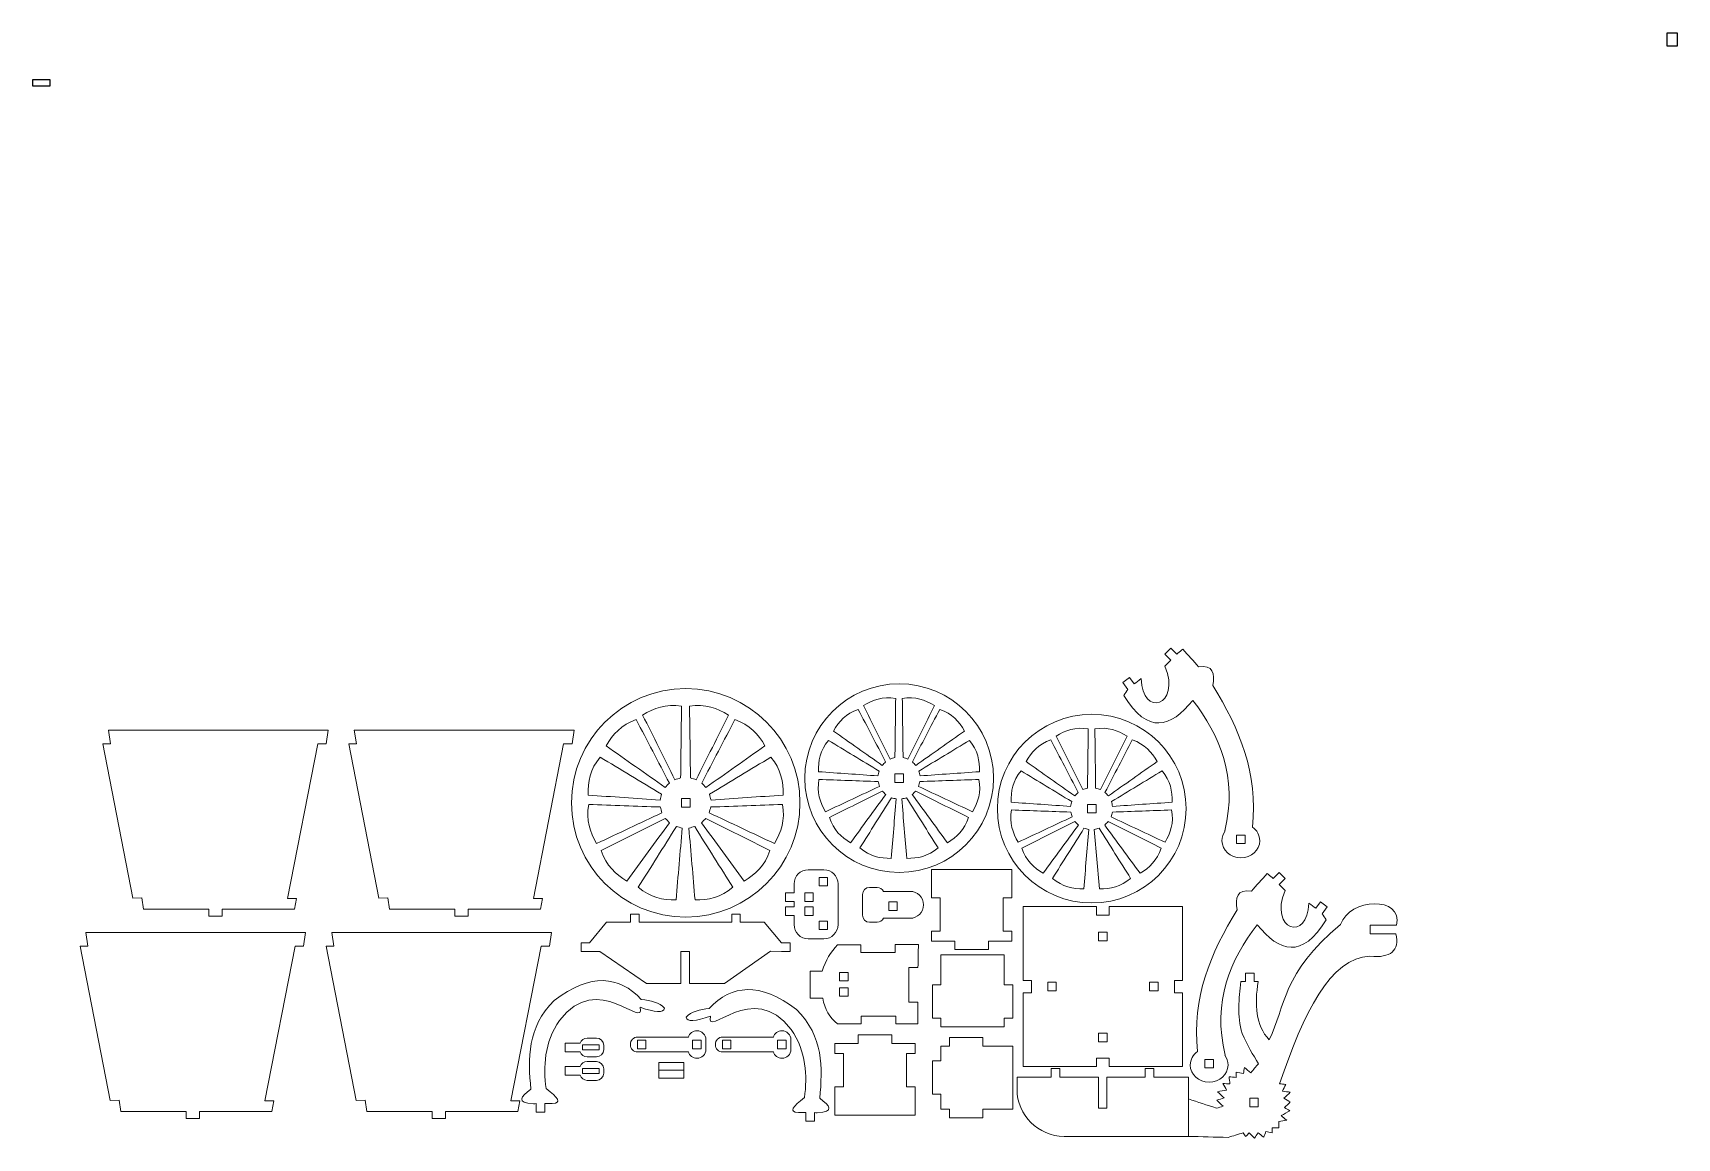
# Model space of a CAD drawing. Header units: millimetres. Extents: x -327 to 267, y -416 to -17.
import ezdxf

# ---------------------------------------------------------------- set-up
doc = ezdxf.new("R2010")
doc.units = ezdxf.units.MM
doc.header["$MEASUREMENT"] = 0
doc.header["$XCLIPFRAME"] = 0
doc.layers.add('Layer 1', color=7, linetype='Continuous')
picture_1 = doc.add_image_def('image1.bmp', size_in_pixel=(5852, 2249))
picture_2 = doc.add_image_def('image2.bmp', size_in_pixel=(2926, 3901))

msp = doc.modelspace()

# ---------------------------------------------------------------- linework, layer by layer
at = {"layer": 'Layer 1', "color": 250, "lineweight": 9}
msp.add_lwpolyline([(-101.2837, -394.6769), (-92.1557, -394.6769), (-92.1557, -388.9885), (-101.2837, -388.9885), (-101.2837, -394.6769)], close=True, dxfattribs=at)
for centre, major_axis in [((-91.517, -295.1844), (0, 41.275)), ((-14.413, -286.2556), (0, 34.0889)), ((55.1738, -297.2805), (0, 34.0889))]:
    msp.add_ellipse(centre, major_axis=major_axis, ratio=1, dxfattribs=at)
for points, knots in [([(113.25, -303.9496), (114.854, -305.0874), (115.8857, -306.8618), (115.8857, -308.8554), (115.8857, -308.8554), (115.8857, -312.2893), (112.8256, -315.0731), (109.0506, -315.0731), (109.0506, -315.0731), (105.2757, -315.0731), (102.2156, -312.2893), (102.2156, -308.8554), (102.2156, -308.8554), (102.2156, -307.5383), (102.6662, -306.3171), (103.4342, -305.3117), (103.4342, -305.3117), (103.3819, -305.3135), (103.3294, -305.3152), (103.277, -305.3165), (103.277, -305.3165), (107.9206, -285.9459), (101.3944, -270.7076), (91.6769, -258.1646), (91.6769, -258.1646), (83.641, -268.0093), (75.4301, -270.6705), (66.806, -256.4007), (66.806, -256.4007), (67.2554, -255.6341), (67.7158, -254.9498), (68.1549, -254.1957), (68.1549, -254.1957), (68.1549, -254.1957), (66.3489, -251.6882), (66.3489, -251.6882), (66.3489, -251.6882), (66.3489, -251.6882), (68.8563, -249.8823), (68.8563, -249.8823), (68.8563, -249.8823), (68.8563, -249.8823), (70.4964, -252.1595), (70.4964, -252.1595), (70.4964, -252.1595), (71.1923, -251.6486), (72.0115, -251.097), (73.0679, -250.3145), (73.0679, -250.3145), (73.1872, -264.3932), (87.6563, -260.3255), (81.5789, -245.8166), (81.5789, -245.8166), (81.5789, -245.8166), (83.7534, -243.613), (83.7534, -243.613), (83.7534, -243.613), (83.7534, -243.613), (81.5715, -241.4248), (81.5715, -241.4248), (81.5715, -241.4248), (81.5715, -241.4248), (83.7597, -239.243), (83.7597, -239.243), (83.7597, -239.243), (83.7597, -239.243), (85.9329, -241.4225), (85.9329, -241.4225), (85.9329, -241.4225), (85.9329, -241.4225), (86.2967, -241.0554), (86.2967, -241.0554), (86.2967, -241.0554), (86.8994, -240.5997), (87.502, -240.144), (88.1047, -239.6883), (88.1047, -239.6883), (90.0009, -241.8197), (91.8971, -243.9511), (93.7933, -246.0825), (93.7933, -246.0825), (99.0066, -245.2361), (99.6976, -248.3799), (98.9086, -252.8294), (98.9086, -252.8294), (108.5548, -268.3125), (115.3741, -284.6999), (113.2505, -303.9496), (113.2505, -303.9496), (113.2505, -303.9496), (113.25, -303.9496), (113.25, -303.9496)], [0, 0, 0, 0, 0.04166667, 0.04166667, 0.04166667, 0.04166667, 0.08333333, 0.08333333, 0.08333333, 0.08333333, 0.125, 0.125, 0.125, 0.125, 0.16666667, 0.16666667, 0.16666667, 0.16666667, 0.20833333, 0.20833333, 0.20833333, 0.20833333, 0.25, 0.25, 0.25, 0.25, 0.29166667, 0.29166667, 0.29166667, 0.29166667, 0.33333333, 0.33333333, 0.33333333, 0.33333333, 0.375, 0.375, 0.375, 0.375, 0.41666667, 0.41666667, 0.41666667, 0.41666667, 0.45833333, 0.45833333, 0.45833333, 0.45833333, 0.5, 0.5, 0.5, 0.5, 0.54166667, 0.54166667, 0.54166667, 0.54166667, 0.58333333, 0.58333333, 0.58333333, 0.58333333, 0.625, 0.625, 0.625, 0.625, 0.66666667, 0.66666667, 0.66666667, 0.66666667, 0.70833333, 0.70833333, 0.70833333, 0.70833333, 0.75, 0.75, 0.75, 0.75, 0.79166667, 0.79166667, 0.79166667, 0.79166667, 0.83333333, 0.83333333, 0.83333333, 0.83333333, 0.875, 0.875, 0.875, 0.875, 0.91666667, 0.91666667, 0.91666667, 0.91666667, 1, 1, 1, 1]), ([(-93.0428, -260.2909), (-93.1519, -268.7701), (-93.2637, -277.47), (-93.3756, -286.1699), (-93.3756, -286.1699), (-94.0688, -286.3886), (-94.7621, -286.6074), (-95.4553, -286.8262), (-95.4553, -286.8262), (-99.3346, -279.0424), (-103.214, -271.2585), (-107.0933, -263.4747), (-107.0933, -263.4747), (-103.0784, -260.9735), (-98.6764, -259.3498), (-93.0428, -260.2909)], [0, 0, 0, 0, 0.2, 0.2, 0.2, 0.2, 0.4, 0.4, 0.4, 0.4, 0.6, 0.6, 0.6, 0.6, 1, 1, 1, 1]), ([(-90.1468, -260.2909), (-90.0377, -268.7701), (-89.9259, -277.47), (-89.814, -286.1699), (-89.814, -286.1699), (-89.1208, -286.3886), (-88.4275, -286.6074), (-87.7343, -286.8262), (-87.7343, -286.8262), (-83.855, -279.0424), (-79.9756, -271.2585), (-76.0963, -263.4747), (-76.0963, -263.4747), (-80.1112, -260.9735), (-84.5132, -259.3498), (-90.1468, -260.2909)], [0, 0, 0, 0, 0.2, 0.2, 0.2, 0.2, 0.4, 0.4, 0.4, 0.4, 0.6, 0.6, 0.6, 0.6, 1, 1, 1, 1]), ([(-15.6731, -257.4372), (-15.7632, -264.4401), (-15.8556, -271.6254), (-15.948, -278.8105), (-15.948, -278.8105), (-16.5206, -278.9912), (-17.0931, -279.1719), (-17.6657, -279.3525), (-17.6657, -279.3525), (-20.8695, -272.924), (-24.0735, -266.4953), (-27.2774, -260.0667), (-27.2774, -260.0667), (-23.9615, -258.0009), (-20.326, -256.6599), (-15.6731, -257.4372)], [0, 0, 0, 0, 0.2, 0.2, 0.2, 0.2, 0.4, 0.4, 0.4, 0.4, 0.6, 0.6, 0.6, 0.6, 1, 1, 1, 1]), ([(-13.2814, -257.4372), (-13.1913, -264.4401), (-13.0989, -271.6254), (-13.0065, -278.8105), (-13.0065, -278.8105), (-12.434, -278.9912), (-11.8614, -279.1719), (-11.2889, -279.3525), (-11.2889, -279.3525), (-8.085, -272.924), (-4.881, -266.4953), (-1.6771, -260.0667), (-1.6771, -260.0667), (-4.993, -258.0009), (-8.6286, -256.6599), (-13.2814, -257.4372)], [0, 0, 0, 0, 0.2, 0.2, 0.2, 0.2, 0.4, 0.4, 0.4, 0.4, 0.6, 0.6, 0.6, 0.6, 1, 1, 1, 1]), ([(-109.4163, -265.1079), (-105.4938, -272.6261), (-101.469, -280.3399), (-97.4445, -288.0537), (-97.4445, -288.0537), (-97.9512, -288.5748), (-98.458, -289.0961), (-98.9648, -289.6172), (-98.9648, -289.6172), (-106.0697, -284.6016), (-113.1748, -279.586), (-120.2797, -274.5705), (-120.2797, -274.5705), (-117.9297, -270.4652), (-114.8231, -266.9492), (-109.4163, -265.1079)], [0, 0, 0, 0, 0.2, 0.2, 0.2, 0.2, 0.4, 0.4, 0.4, 0.4, 0.6, 0.6, 0.6, 0.6, 1, 1, 1, 1]), ([(-73.7733, -265.1079), (-77.6958, -272.6261), (-81.7206, -280.3399), (-85.7451, -288.0537), (-85.7451, -288.0537), (-85.2384, -288.5748), (-84.7316, -289.0961), (-84.2248, -289.6172), (-84.2248, -289.6172), (-77.1199, -284.6016), (-70.0148, -279.586), (-62.9099, -274.5705), (-62.9099, -274.5705), (-65.2599, -270.4652), (-68.3665, -266.9492), (-73.7733, -265.1079)], [0, 0, 0, 0, 0.2, 0.2, 0.2, 0.2, 0.4, 0.4, 0.4, 0.4, 0.6, 0.6, 0.6, 0.6, 1, 1, 1, 1]), ([(-29.196, -261.4155), (-25.9564, -267.6247), (-22.6324, -273.9956), (-19.3085, -280.3664), (-19.3085, -280.3664), (-19.727, -280.7968), (-20.1455, -281.2273), (-20.5641, -281.6577), (-20.5641, -281.6577), (-26.432, -277.5153), (-32.3001, -273.373), (-38.168, -269.2306), (-38.168, -269.2306), (-36.2272, -265.8401), (-33.6614, -262.9362), (-29.196, -261.4155)], [0, 0, 0, 0, 0.2, 0.2, 0.2, 0.2, 0.4, 0.4, 0.4, 0.4, 0.6, 0.6, 0.6, 0.6, 1, 1, 1, 1]), ([(0.2415, -261.4155), (-2.9981, -267.6247), (-6.3221, -273.9956), (-9.646, -280.3664), (-9.646, -280.3664), (-9.2275, -280.7968), (-8.809, -281.2273), (-8.3904, -281.6577), (-8.3904, -281.6577), (-2.5225, -277.5153), (3.3456, -273.373), (9.2135, -269.2306), (9.2135, -269.2306), (7.2727, -265.8401), (4.7069, -262.9362), (0.2415, -261.4155)], [0, 0, 0, 0, 0.2, 0.2, 0.2, 0.2, 0.4, 0.4, 0.4, 0.4, 0.6, 0.6, 0.6, 0.6, 1, 1, 1, 1]), ([(-224.496, -273.8042), (-224.496, -273.8042), (-235.3886, -329.7196), (-235.3886, -329.7196), (-235.3886, -329.7196), (-235.3886, -329.7196), (-232.1695, -329.7196), (-232.1695, -329.7196), (-232.1695, -329.7196), (-232.1695, -329.7196), (-232.875, -333.5671), (-232.875, -333.5671), (-232.875, -333.5671), (-232.875, -333.5671), (-259.0032, -333.5671), (-259.0032, -333.5671), (-259.0032, -333.5671), (-259.0032, -333.5671), (-259.0032, -336.1031), (-259.0032, -336.1031), (-259.0032, -336.1031), (-259.0032, -336.1031), (-263.8098, -336.1031), (-263.8098, -336.1031), (-263.8098, -336.1031), (-263.8098, -336.1031), (-263.8098, -333.5891), (-263.8098, -333.5891), (-263.8098, -333.5891), (-263.8098, -333.5891), (-287.446, -333.5891), (-287.446, -333.5891), (-287.446, -333.5891), (-287.446, -333.5891), (-288.0193, -329.5322), (-288.0193, -329.5322), (-288.0193, -329.5322), (-288.0193, -329.5322), (-291.2823, -329.5761), (-291.2823, -329.5761), (-291.2823, -329.5761), (-291.2823, -329.5761), (-302.1526, -273.8812), (-302.1526, -273.8812), (-302.1526, -273.8812), (-302.1526, -273.8812), (-299.3524, -273.8812), (-299.3524, -273.8812), (-299.3524, -273.8812), (-299.3524, -273.8812), (-300.124, -268.8988), (-300.124, -268.8988), (-300.124, -268.8988), (-300.124, -268.8988), (-220.7273, -268.8988), (-220.7273, -268.8988), (-220.7273, -268.8988), (-220.7273, -268.8988), (-221.4533, -273.8042), (-221.4533, -273.8042), (-221.4533, -273.8042), (-221.4533, -273.8042), (-224.496, -273.8042), (-224.496, -273.8042)], [0, 0, 0, 0, 0.05882353, 0.05882353, 0.05882353, 0.05882353, 0.11764706, 0.11764706, 0.11764706, 0.11764706, 0.17647059, 0.17647059, 0.17647059, 0.17647059, 0.23529412, 0.23529412, 0.23529412, 0.23529412, 0.29411765, 0.29411765, 0.29411765, 0.29411765, 0.35294118, 0.35294118, 0.35294118, 0.35294118, 0.41176471, 0.41176471, 0.41176471, 0.41176471, 0.47058824, 0.47058824, 0.47058824, 0.47058824, 0.52941176, 0.52941176, 0.52941176, 0.52941176, 0.58823529, 0.58823529, 0.58823529, 0.58823529, 0.64705882, 0.64705882, 0.64705882, 0.64705882, 0.70588235, 0.70588235, 0.70588235, 0.70588235, 0.76470588, 0.76470588, 0.76470588, 0.76470588, 0.82352941, 0.82352941, 0.82352941, 0.82352941, 0.88235294, 0.88235294, 0.88235294, 0.88235294, 1, 1, 1, 1]), ([(-135.64, -273.8042), (-135.64, -273.8042), (-146.5326, -329.7196), (-146.5326, -329.7196), (-146.5326, -329.7196), (-146.5326, -329.7196), (-143.3135, -329.7196), (-143.3135, -329.7196), (-143.3135, -329.7196), (-143.3135, -329.7196), (-144.019, -333.5671), (-144.019, -333.5671), (-144.019, -333.5671), (-144.019, -333.5671), (-170.1472, -333.5671), (-170.1472, -333.5671), (-170.1472, -333.5671), (-170.1472, -333.5671), (-170.1472, -336.1031), (-170.1472, -336.1031), (-170.1472, -336.1031), (-170.1472, -336.1031), (-174.9538, -336.1031), (-174.9538, -336.1031), (-174.9538, -336.1031), (-174.9538, -336.1031), (-174.9538, -333.5891), (-174.9538, -333.5891), (-174.9538, -333.5891), (-174.9538, -333.5891), (-198.59, -333.5891), (-198.59, -333.5891), (-198.59, -333.5891), (-198.59, -333.5891), (-199.1633, -329.5322), (-199.1633, -329.5322), (-199.1633, -329.5322), (-199.1633, -329.5322), (-202.4263, -329.5761), (-202.4263, -329.5761), (-202.4263, -329.5761), (-202.4263, -329.5761), (-213.2966, -273.8812), (-213.2966, -273.8812), (-213.2966, -273.8812), (-213.2966, -273.8812), (-210.4964, -273.8812), (-210.4964, -273.8812), (-210.4964, -273.8812), (-210.4964, -273.8812), (-211.268, -268.8988), (-211.268, -268.8988), (-211.268, -268.8988), (-211.268, -268.8988), (-131.8713, -268.8988), (-131.8713, -268.8988), (-131.8713, -268.8988), (-131.8713, -268.8988), (-132.5973, -273.8042), (-132.5973, -273.8042), (-132.5973, -273.8042), (-132.5973, -273.8042), (-135.64, -273.8042), (-135.64, -273.8042)], [0, 0, 0, 0, 0.05882353, 0.05882353, 0.05882353, 0.05882353, 0.11764706, 0.11764706, 0.11764706, 0.11764706, 0.17647059, 0.17647059, 0.17647059, 0.17647059, 0.23529412, 0.23529412, 0.23529412, 0.23529412, 0.29411765, 0.29411765, 0.29411765, 0.29411765, 0.35294118, 0.35294118, 0.35294118, 0.35294118, 0.41176471, 0.41176471, 0.41176471, 0.41176471, 0.47058824, 0.47058824, 0.47058824, 0.47058824, 0.52941176, 0.52941176, 0.52941176, 0.52941176, 0.58823529, 0.58823529, 0.58823529, 0.58823529, 0.64705882, 0.64705882, 0.64705882, 0.64705882, 0.70588235, 0.70588235, 0.70588235, 0.70588235, 0.76470588, 0.76470588, 0.76470588, 0.76470588, 0.82352941, 0.82352941, 0.82352941, 0.82352941, 0.88235294, 0.88235294, 0.88235294, 0.88235294, 1, 1, 1, 1]), ([(-39.9465, -272.6039), (-33.9583, -276.2358), (-27.8142, -279.9623), (-21.6702, -283.6887), (-21.6702, -283.6887), (-21.8052, -284.2737), (-21.94, -284.8588), (-22.075, -285.4438), (-22.075, -285.4438), (-29.2402, -284.9415), (-36.4054, -284.4393), (-43.5706, -283.937), (-43.5706, -283.937), (-43.6675, -280.0314), (-42.9777, -276.2184), (-39.9465, -272.6039)], [0, 0, 0, 0, 0.2, 0.2, 0.2, 0.2, 0.4, 0.4, 0.4, 0.4, 0.6, 0.6, 0.6, 0.6, 1, 1, 1, 1]), ([(10.992, -272.6039), (5.0038, -276.2358), (-1.1403, -279.9623), (-7.2843, -283.6887), (-7.2843, -283.6887), (-7.1494, -284.2737), (-7.0145, -284.8588), (-6.8795, -285.4438), (-6.8795, -285.4438), (0.2856, -284.9415), (7.4509, -284.4393), (14.6161, -283.937), (14.6161, -283.937), (14.713, -280.0314), (14.0232, -276.2184), (10.992, -272.6039)], [0, 0, 0, 0, 0.2, 0.2, 0.2, 0.2, 0.4, 0.4, 0.4, 0.4, 0.6, 0.6, 0.6, 0.6, 1, 1, 1, 1]), ([(40.3908, -272.4404), (43.6304, -278.6496), (46.9544, -285.0205), (50.2783, -291.3913), (50.2783, -291.3913), (49.8598, -291.8217), (49.4413, -292.2522), (49.0227, -292.6826), (49.0227, -292.6826), (43.1548, -288.5402), (37.2867, -284.3979), (31.4188, -280.2555), (31.4188, -280.2555), (33.3596, -276.865), (35.9254, -273.9611), (40.3908, -272.4404)], [0, 0, 0, 0, 0.2, 0.2, 0.2, 0.2, 0.4, 0.4, 0.4, 0.4, 0.6, 0.6, 0.6, 0.6, 1, 1, 1, 1]), ([(53.9137, -268.4621), (53.8236, -275.465), (53.7312, -282.6503), (53.6388, -289.8354), (53.6388, -289.8354), (53.0662, -290.0161), (52.4937, -290.1968), (51.9211, -290.3774), (51.9211, -290.3774), (48.7173, -283.9489), (45.5133, -277.5202), (42.3094, -271.0916), (42.3094, -271.0916), (45.6253, -269.0258), (49.2608, -267.6848), (53.9137, -268.4621)], [0, 0, 0, 0, 0.2, 0.2, 0.2, 0.2, 0.4, 0.4, 0.4, 0.4, 0.6, 0.6, 0.6, 0.6, 1, 1, 1, 1]), ([(56.3054, -268.4621), (56.3955, -275.465), (56.4879, -282.6503), (56.5803, -289.8354), (56.5803, -289.8354), (57.1528, -290.0161), (57.7254, -290.1968), (58.2979, -290.3774), (58.2979, -290.3774), (61.5018, -283.9489), (64.7058, -277.5202), (67.9097, -271.0916), (67.9097, -271.0916), (64.5938, -269.0258), (60.9582, -267.6848), (56.3054, -268.4621)], [0, 0, 0, 0, 0.2, 0.2, 0.2, 0.2, 0.4, 0.4, 0.4, 0.4, 0.6, 0.6, 0.6, 0.6, 1, 1, 1, 1]), ([(69.8283, -272.4404), (66.5887, -278.6496), (63.2647, -285.0205), (59.9408, -291.3913), (59.9408, -291.3913), (60.3593, -291.8217), (60.7778, -292.2522), (61.1964, -292.6826), (61.1964, -292.6826), (67.0643, -288.5402), (72.9324, -284.3979), (78.8003, -280.2555), (78.8003, -280.2555), (76.8595, -276.865), (74.2937, -273.9611), (69.8283, -272.4404)], [0, 0, 0, 0, 0.2, 0.2, 0.2, 0.2, 0.4, 0.4, 0.4, 0.4, 0.6, 0.6, 0.6, 0.6, 1, 1, 1, 1]), ([(-122.4331, -278.6548), (-115.1826, -283.0524), (-107.7432, -287.5644), (-100.3041, -292.0764), (-100.3041, -292.0764), (-100.4675, -292.7848), (-100.6308, -293.4931), (-100.7942, -294.2015), (-100.7942, -294.2015), (-109.4698, -293.5933), (-118.1455, -292.9852), (-126.8211, -292.377), (-126.8211, -292.377), (-126.9385, -287.6482), (-126.1033, -283.0313), (-122.4331, -278.6548)], [0, 0, 0, 0, 0.2, 0.2, 0.2, 0.2, 0.4, 0.4, 0.4, 0.4, 0.6, 0.6, 0.6, 0.6, 1, 1, 1, 1]), ([(-60.7565, -278.6548), (-68.007, -283.0524), (-75.4464, -287.5644), (-82.8855, -292.0764), (-82.8855, -292.0764), (-82.7221, -292.7848), (-82.5588, -293.4931), (-82.3954, -294.2015), (-82.3954, -294.2015), (-73.7198, -293.5933), (-65.0441, -292.9852), (-56.3685, -292.377), (-56.3685, -292.377), (-56.2511, -287.6482), (-57.0863, -283.0313), (-60.7565, -278.6548)], [0, 0, 0, 0, 0.2, 0.2, 0.2, 0.2, 0.4, 0.4, 0.4, 0.4, 0.6, 0.6, 0.6, 0.6, 1, 1, 1, 1]), ([(-12.8679, -284.7105), (-12.8679, -284.7105), (-15.9581, -284.7105), (-15.9581, -284.7105), (-15.9581, -284.7105), (-15.9581, -284.7105), (-15.9581, -287.8007), (-15.9581, -287.8007), (-15.9581, -287.8007), (-15.9581, -287.8007), (-12.8679, -287.8007), (-12.8679, -287.8007), (-12.8679, -287.8007), (-12.8679, -287.8007), (-12.8679, -284.7105), (-12.8679, -284.7105)], [0, 0, 0, 0, 0.2, 0.2, 0.2, 0.2, 0.4, 0.4, 0.4, 0.4, 0.6, 0.6, 0.6, 0.6, 1, 1, 1, 1]), ([(-12.8679, -284.7105), (-12.8679, -284.7105), (-15.9581, -284.7105), (-15.9581, -284.7105), (-15.9581, -284.7105), (-15.9581, -284.7105), (-15.9581, -287.8007), (-15.9581, -287.8007), (-15.9581, -287.8007), (-15.9581, -287.8007), (-12.8679, -287.8007), (-12.8679, -287.8007), (-12.8679, -287.8007), (-12.8679, -287.8007), (-12.8679, -284.7105), (-12.8679, -284.7105)], [0, 0, 0, 0, 0.2, 0.2, 0.2, 0.2, 0.4, 0.4, 0.4, 0.4, 0.6, 0.6, 0.6, 0.6, 1, 1, 1, 1]), ([(29.6403, -283.6288), (35.6285, -287.2607), (41.7726, -290.9872), (47.9166, -294.7136), (47.9166, -294.7136), (47.7816, -295.2986), (47.6468, -295.8837), (47.5118, -296.4687), (47.5118, -296.4687), (40.3466, -295.9664), (33.1814, -295.4642), (26.0162, -294.9619), (26.0162, -294.9619), (25.9193, -291.0563), (26.6091, -287.2433), (29.6403, -283.6288)], [0, 0, 0, 0, 0.2, 0.2, 0.2, 0.2, 0.4, 0.4, 0.4, 0.4, 0.6, 0.6, 0.6, 0.6, 1, 1, 1, 1]), ([(80.5788, -283.6288), (74.5906, -287.2607), (68.4465, -290.9872), (62.3025, -294.7136), (62.3025, -294.7136), (62.4374, -295.2986), (62.5723, -295.8837), (62.7073, -296.4687), (62.7073, -296.4687), (69.8724, -295.9664), (77.0377, -295.4642), (84.2029, -294.9619), (84.2029, -294.9619), (84.2998, -291.0563), (83.61, -287.2433), (80.5788, -283.6288)], [0, 0, 0, 0, 0.2, 0.2, 0.2, 0.2, 0.4, 0.4, 0.4, 0.4, 0.6, 0.6, 0.6, 0.6, 1, 1, 1, 1]), ([(-43.3782, -286.7349), (-36.3791, -286.9834), (-29.1977, -287.2383), (-22.0165, -287.4933), (-22.0165, -287.4933), (-21.8488, -288.0698), (-21.6811, -288.6463), (-21.5135, -289.2228), (-21.5135, -289.2228), (-28.0129, -292.2804), (-34.5125, -295.3381), (-41.0119, -298.3957), (-41.0119, -298.3957), (-43.0021, -295.0339), (-44.2605, -291.3689), (-43.3782, -286.7349)], [0, 0, 0, 0, 0.2, 0.2, 0.2, 0.2, 0.4, 0.4, 0.4, 0.4, 0.6, 0.6, 0.6, 0.6, 1, 1, 1, 1]), ([(-39.6319, -300.4772), (-33.3675, -297.3458), (-26.94, -294.1327), (-20.5125, -290.9197), (-20.5125, -290.9197), (-20.0894, -291.3457), (-19.6662, -291.7716), (-19.2432, -292.1976), (-19.2432, -292.1976), (-23.4866, -297.9928), (-27.7301, -303.7882), (-31.9735, -309.5834), (-31.9735, -309.5834), (-35.3299, -307.5841), (-38.1889, -304.9684), (-39.6319, -300.4772)], [0, 0, 0, 0, 0.2, 0.2, 0.2, 0.2, 0.4, 0.4, 0.4, 0.4, 0.6, 0.6, 0.6, 0.6, 1, 1, 1, 1]), ([(10.6774, -300.4772), (4.413, -297.3458), (-2.0145, -294.1327), (-8.442, -290.9197), (-8.442, -290.9197), (-8.8651, -291.3457), (-9.2883, -291.7716), (-9.7114, -292.1976), (-9.7114, -292.1976), (-5.4679, -297.9928), (-1.2244, -303.7882), (3.019, -309.5834), (3.019, -309.5834), (6.3754, -307.5841), (9.2344, -304.9684), (10.6774, -300.4772)], [0, 0, 0, 0, 0.2, 0.2, 0.2, 0.2, 0.4, 0.4, 0.4, 0.4, 0.6, 0.6, 0.6, 0.6, 1, 1, 1, 1]), ([(14.4236, -286.7349), (7.4246, -286.9834), (0.2432, -287.2383), (-6.938, -287.4933), (-6.938, -287.4933), (-7.1057, -288.0698), (-7.2734, -288.6463), (-7.441, -289.2228), (-7.441, -289.2228), (-0.9416, -292.2804), (5.5579, -295.3381), (12.0574, -298.3957), (12.0574, -298.3957), (14.0476, -295.0339), (15.306, -291.3689), (14.4236, -286.7349)], [0, 0, 0, 0, 0.2, 0.2, 0.2, 0.2, 0.4, 0.4, 0.4, 0.4, 0.6, 0.6, 0.6, 0.6, 1, 1, 1, 1]), ([(-126.5881, -295.7647), (-118.1136, -296.0656), (-109.4184, -296.3742), (-100.7233, -296.683), (-100.7233, -296.683), (-100.5204, -297.381), (-100.3173, -298.079), (-100.1143, -298.777), (-100.1143, -298.777), (-107.9839, -302.4792), (-115.8535, -306.1815), (-123.7231, -309.8836), (-123.7231, -309.8836), (-126.1328, -305.8132), (-127.6565, -301.3756), (-126.5881, -295.7647)], [0, 0, 0, 0, 0.2, 0.2, 0.2, 0.2, 0.4, 0.4, 0.4, 0.4, 0.6, 0.6, 0.6, 0.6, 1, 1, 1, 1]), ([(-89.9719, -293.6393), (-89.9719, -293.6393), (-93.0621, -293.6393), (-93.0621, -293.6393), (-93.0621, -293.6393), (-93.0621, -293.6393), (-93.0621, -296.7295), (-93.0621, -296.7295), (-93.0621, -296.7295), (-93.0621, -296.7295), (-89.9719, -296.7295), (-89.9719, -296.7295), (-89.9719, -296.7295), (-89.9719, -296.7295), (-89.9719, -293.6393), (-89.9719, -293.6393)], [0, 0, 0, 0, 0.2, 0.2, 0.2, 0.2, 0.4, 0.4, 0.4, 0.4, 0.6, 0.6, 0.6, 0.6, 1, 1, 1, 1]), ([(-56.6015, -295.7647), (-65.076, -296.0656), (-73.7712, -296.3742), (-82.4663, -296.683), (-82.4663, -296.683), (-82.6692, -297.381), (-82.8723, -298.079), (-83.0753, -298.777), (-83.0753, -298.777), (-75.2057, -302.4792), (-67.3361, -306.1815), (-59.4665, -309.8836), (-59.4665, -309.8836), (-57.0568, -305.8132), (-55.5331, -301.3756), (-56.6015, -295.7647)], [0, 0, 0, 0, 0.2, 0.2, 0.2, 0.2, 0.4, 0.4, 0.4, 0.4, 0.6, 0.6, 0.6, 0.6, 1, 1, 1, 1]), ([(-28.584, -311.4467), (-24.86, -305.5153), (-21.0391, -299.4295), (-17.2182, -293.3438), (-17.2182, -293.3438), (-16.6353, -293.4878), (-16.0524, -293.6317), (-15.4696, -293.7756), (-15.4696, -293.7756), (-16.0825, -300.9322), (-16.6953, -308.0888), (-17.3082, -315.2454), (-17.3082, -315.2454), (-21.2148, -315.282), (-25.0168, -314.5334), (-28.584, -311.4467)], [0, 0, 0, 0, 0.2, 0.2, 0.2, 0.2, 0.4, 0.4, 0.4, 0.4, 0.6, 0.6, 0.6, 0.6, 1, 1, 1, 1]), ([(-0.3705, -311.4467), (-4.0945, -305.5153), (-7.9154, -299.4295), (-11.7363, -293.3438), (-11.7363, -293.3438), (-12.3192, -293.4878), (-12.9021, -293.6317), (-13.4849, -293.7756), (-13.4849, -293.7756), (-12.872, -300.9322), (-12.2592, -308.0888), (-11.6463, -315.2454), (-11.6463, -315.2454), (-7.7397, -315.282), (-3.9377, -314.5334), (-0.3705, -311.4467)], [0, 0, 0, 0, 0.2, 0.2, 0.2, 0.2, 0.4, 0.4, 0.4, 0.4, 0.6, 0.6, 0.6, 0.6, 1, 1, 1, 1]), ([(56.7189, -295.7354), (56.7189, -295.7354), (53.6287, -295.7354), (53.6287, -295.7354), (53.6287, -295.7354), (53.6287, -295.7354), (53.6287, -298.8256), (53.6287, -298.8256), (53.6287, -298.8256), (53.6287, -298.8256), (56.7189, -298.8256), (56.7189, -298.8256), (56.7189, -298.8256), (56.7189, -298.8256), (56.7189, -295.7354), (56.7189, -295.7354)], [0, 0, 0, 0, 0.2, 0.2, 0.2, 0.2, 0.4, 0.4, 0.4, 0.4, 0.6, 0.6, 0.6, 0.6, 1, 1, 1, 1]), ([(-122.0522, -312.404), (-114.4672, -308.6124), (-106.6847, -304.722), (-98.9023, -300.8318), (-98.9023, -300.8318), (-98.39, -301.3475), (-97.8777, -301.8632), (-97.3654, -302.379), (-97.3654, -302.379), (-102.5034, -309.3959), (-107.6414, -316.4129), (-112.7794, -323.4298), (-112.7794, -323.4298), (-116.8433, -321.009), (-120.3049, -317.8419), (-122.0522, -312.404)], [0, 0, 0, 0, 0.2, 0.2, 0.2, 0.2, 0.4, 0.4, 0.4, 0.4, 0.6, 0.6, 0.6, 0.6, 1, 1, 1, 1]), ([(-61.1374, -312.404), (-68.7224, -308.6124), (-76.5049, -304.722), (-84.2873, -300.8318), (-84.2873, -300.8318), (-84.7996, -301.3475), (-85.3119, -301.8632), (-85.8242, -302.379), (-85.8242, -302.379), (-80.6862, -309.3959), (-75.5482, -316.4129), (-70.4102, -323.4298), (-70.4102, -323.4298), (-66.3463, -321.009), (-62.8847, -317.8419), (-61.1374, -312.404)], [0, 0, 0, 0, 0.2, 0.2, 0.2, 0.2, 0.4, 0.4, 0.4, 0.4, 0.6, 0.6, 0.6, 0.6, 1, 1, 1, 1]), ([(26.2086, -297.7598), (33.2077, -298.0083), (40.3891, -298.2632), (47.5703, -298.5182), (47.5703, -298.5182), (47.738, -299.0947), (47.9057, -299.6712), (48.0733, -300.2477), (48.0733, -300.2477), (41.5739, -303.3053), (35.0743, -306.363), (28.5749, -309.4206), (28.5749, -309.4206), (26.5847, -306.0588), (25.3263, -302.3938), (26.2086, -297.7598)], [0, 0, 0, 0, 0.2, 0.2, 0.2, 0.2, 0.4, 0.4, 0.4, 0.4, 0.6, 0.6, 0.6, 0.6, 1, 1, 1, 1]), ([(29.9549, -311.5021), (36.2193, -308.3707), (42.6468, -305.1576), (49.0743, -301.9446), (49.0743, -301.9446), (49.4974, -302.3706), (49.9206, -302.7965), (50.3436, -303.2225), (50.3436, -303.2225), (46.1002, -309.0177), (41.8567, -314.8131), (37.6133, -320.6083), (37.6133, -320.6083), (34.2569, -318.609), (31.3979, -315.9933), (29.9549, -311.5021)], [0, 0, 0, 0, 0.2, 0.2, 0.2, 0.2, 0.4, 0.4, 0.4, 0.4, 0.6, 0.6, 0.6, 0.6, 1, 1, 1, 1]), ([(80.2642, -311.5021), (73.9998, -308.3707), (67.5723, -305.1576), (61.1448, -301.9446), (61.1448, -301.9446), (60.7217, -302.3706), (60.2985, -302.7965), (59.8754, -303.2225), (59.8754, -303.2225), (64.1189, -309.0177), (68.3624, -314.8131), (72.6058, -320.6083), (72.6058, -320.6083), (75.9622, -318.609), (78.8212, -315.9933), (80.2642, -311.5021)], [0, 0, 0, 0, 0.2, 0.2, 0.2, 0.2, 0.4, 0.4, 0.4, 0.4, 0.6, 0.6, 0.6, 0.6, 1, 1, 1, 1]), ([(84.0104, -297.7598), (77.0114, -298.0083), (69.83, -298.2632), (62.6488, -298.5182), (62.6488, -298.5182), (62.4811, -299.0947), (62.3134, -299.6712), (62.1458, -300.2477), (62.1458, -300.2477), (68.6452, -303.3053), (75.1447, -306.363), (81.6442, -309.4206), (81.6442, -309.4206), (83.6344, -306.0588), (84.8928, -302.3938), (84.0104, -297.7598)], [0, 0, 0, 0, 0.2, 0.2, 0.2, 0.2, 0.4, 0.4, 0.4, 0.4, 0.6, 0.6, 0.6, 0.6, 1, 1, 1, 1]), ([(-108.6753, -325.6859), (-104.1663, -318.5042), (-99.5399, -311.1354), (-94.9135, -303.7668), (-94.9135, -303.7668), (-94.2078, -303.9411), (-93.502, -304.1154), (-92.7963, -304.2897), (-92.7963, -304.2897), (-93.5384, -312.9549), (-94.2804, -321.6202), (-95.0225, -330.2854), (-95.0225, -330.2854), (-99.7526, -330.3297), (-104.3561, -329.4233), (-108.6753, -325.6859)], [0, 0, 0, 0, 0.2, 0.2, 0.2, 0.2, 0.4, 0.4, 0.4, 0.4, 0.6, 0.6, 0.6, 0.6, 1, 1, 1, 1]), ([(-74.5143, -325.6859), (-79.0233, -318.5042), (-83.6497, -311.1354), (-88.2761, -303.7668), (-88.2761, -303.7668), (-88.9818, -303.9411), (-89.6876, -304.1154), (-90.3933, -304.2897), (-90.3933, -304.2897), (-89.6512, -312.9549), (-88.9092, -321.6202), (-88.1671, -330.2854), (-88.1671, -330.2854), (-83.437, -330.3297), (-78.8335, -329.4233), (-74.5143, -325.6859)], [0, 0, 0, 0, 0.2, 0.2, 0.2, 0.2, 0.4, 0.4, 0.4, 0.4, 0.6, 0.6, 0.6, 0.6, 1, 1, 1, 1]), ([(41.0028, -322.4716), (44.7268, -316.5402), (48.5477, -310.4544), (52.3686, -304.3687), (52.3686, -304.3687), (52.9515, -304.5127), (53.5344, -304.6566), (54.1172, -304.8005), (54.1172, -304.8005), (53.5043, -311.9571), (52.8915, -319.1137), (52.2786, -326.2703), (52.2786, -326.2703), (48.372, -326.3069), (44.57, -325.5583), (41.0028, -322.4716)], [0, 0, 0, 0, 0.2, 0.2, 0.2, 0.2, 0.4, 0.4, 0.4, 0.4, 0.6, 0.6, 0.6, 0.6, 1, 1, 1, 1]), ([(69.2163, -322.4716), (65.4923, -316.5402), (61.6714, -310.4544), (57.8505, -304.3687), (57.8505, -304.3687), (57.2676, -304.5127), (56.6847, -304.6566), (56.1019, -304.8005), (56.1019, -304.8005), (56.7148, -311.9571), (57.3276, -319.1137), (57.9405, -326.2703), (57.9405, -326.2703), (61.8471, -326.3069), (65.6491, -325.5583), (69.2163, -322.4716)], [0, 0, 0, 0, 0.2, 0.2, 0.2, 0.2, 0.4, 0.4, 0.4, 0.4, 0.6, 0.6, 0.6, 0.6, 1, 1, 1, 1]), ([(110.5514, -306.8252), (110.5514, -306.8252), (110.5514, -309.9153), (110.5514, -309.9153), (110.5514, -309.9153), (110.5514, -309.9153), (107.4612, -309.9153), (107.4612, -309.9153), (107.4612, -309.9153), (107.4612, -309.9153), (107.4612, -306.8252), (107.4612, -306.8252), (107.4612, -306.8252), (107.4612, -306.8252), (110.5514, -306.8252), (110.5514, -306.8252)], [0, 0, 0, 0, 0.2, 0.2, 0.2, 0.2, 0.4, 0.4, 0.4, 0.4, 0.6, 0.6, 0.6, 0.6, 1, 1, 1, 1]), ([(-41.6239, -319.3536), (-41.6239, -319.3536), (-47.2703, -319.3536), (-47.2703, -319.3536), (-47.2703, -319.3536), (-50.0825, -319.3536), (-52.3846, -321.655), (-52.3846, -324.4679), (-52.3846, -324.4679), (-52.3846, -324.4679), (-52.3846, -327.6863), (-52.3846, -327.6863), (-52.3846, -327.6863), (-52.3846, -327.6863), (-55.4747, -327.6863), (-55.4747, -327.6863), (-55.4747, -327.6863), (-55.4747, -327.6863), (-55.4747, -330.7765), (-55.4747, -330.7765), (-55.4747, -330.7765), (-55.4747, -330.7765), (-52.3846, -330.7765), (-52.3846, -330.7765), (-52.3846, -330.7765), (-52.3846, -330.7765), (-52.3846, -332.8016), (-52.3846, -332.8016), (-52.3846, -332.8016), (-52.3846, -332.8016), (-55.4747, -332.8016), (-55.4747, -332.8016), (-55.4747, -332.8016), (-55.4747, -332.8016), (-55.4747, -335.8918), (-55.4747, -335.8918), (-55.4747, -335.8918), (-55.4747, -335.8918), (-52.3846, -335.8918), (-52.3846, -335.8918), (-52.3846, -335.8918), (-52.3846, -335.8918), (-52.3846, -339.1984), (-52.3846, -339.1984), (-52.3846, -339.1984), (-52.3846, -342.0113), (-50.0825, -344.3127), (-47.2703, -344.3127), (-47.2703, -344.3127), (-47.2703, -344.3127), (-41.6239, -344.3127), (-41.6239, -344.3127), (-41.6239, -344.3127), (-38.8117, -344.3127), (-36.5096, -342.0113), (-36.5096, -339.1984), (-36.5096, -339.1984), (-36.5096, -339.1984), (-36.5096, -324.4679), (-36.5096, -324.4679), (-36.5096, -324.4679), (-36.5096, -321.655), (-38.8117, -319.3536), (-41.6239, -319.3536)], [0, 0, 0, 0, 0.05882353, 0.05882353, 0.05882353, 0.05882353, 0.11764706, 0.11764706, 0.11764706, 0.11764706, 0.17647059, 0.17647059, 0.17647059, 0.17647059, 0.23529412, 0.23529412, 0.23529412, 0.23529412, 0.29411765, 0.29411765, 0.29411765, 0.29411765, 0.35294118, 0.35294118, 0.35294118, 0.35294118, 0.41176471, 0.41176471, 0.41176471, 0.41176471, 0.47058824, 0.47058824, 0.47058824, 0.47058824, 0.52941176, 0.52941176, 0.52941176, 0.52941176, 0.58823529, 0.58823529, 0.58823529, 0.58823529, 0.64705882, 0.64705882, 0.64705882, 0.64705882, 0.70588235, 0.70588235, 0.70588235, 0.70588235, 0.76470588, 0.76470588, 0.76470588, 0.76470588, 0.82352941, 0.82352941, 0.82352941, 0.82352941, 0.88235294, 0.88235294, 0.88235294, 0.88235294, 1, 1, 1, 1]), ([(-2.7196, -319.2273), (-2.7196, -319.2273), (26.2804, -319.2273), (26.2804, -319.2273), (26.2804, -319.2273), (26.2804, -319.2273), (26.2804, -329.4498), (26.2804, -329.4498), (26.2804, -329.4498), (26.2804, -329.4498), (23.1904, -329.4498), (23.1904, -329.4498), (23.1904, -329.4498), (23.1904, -329.4498), (23.1904, -341.5325), (23.1904, -341.5325), (23.1904, -341.5325), (23.1904, -341.5325), (26.2804, -341.5325), (26.2804, -341.5325), (26.2804, -341.5325), (26.2804, -341.5325), (26.2804, -345.1373), (26.2804, -345.1373), (26.2804, -345.1373), (26.2804, -345.1373), (17.8218, -345.1373), (17.8218, -345.1373), (17.8218, -345.1373), (17.8218, -345.1373), (17.8218, -348.2273), (17.8218, -348.2273), (17.8218, -348.2273), (17.8218, -348.2273), (5.739, -348.2273), (5.739, -348.2273), (5.739, -348.2273), (5.739, -348.2273), (5.739, -345.1373), (5.739, -345.1373), (5.739, -345.1373), (5.739, -345.1373), (-2.7196, -345.1373), (-2.7196, -345.1373), (-2.7196, -345.1373), (-2.7196, -345.1373), (-2.7196, -341.5325), (-2.7196, -341.5325), (-2.7196, -341.5325), (-2.7196, -341.5325), (0.3704, -341.5325), (0.3704, -341.5325), (0.3704, -341.5325), (0.3704, -341.5325), (0.3704, -329.4498), (0.3704, -329.4498), (0.3704, -329.4498), (0.3704, -329.4498), (-2.7196, -329.4498), (-2.7196, -329.4498), (-2.7196, -329.4498), (-2.7196, -329.4498), (-2.7196, -319.2273), (-2.7196, -319.2273)], [0, 0, 0, 0, 0.05882353, 0.05882353, 0.05882353, 0.05882353, 0.11764706, 0.11764706, 0.11764706, 0.11764706, 0.17647059, 0.17647059, 0.17647059, 0.17647059, 0.23529412, 0.23529412, 0.23529412, 0.23529412, 0.29411765, 0.29411765, 0.29411765, 0.29411765, 0.35294118, 0.35294118, 0.35294118, 0.35294118, 0.41176471, 0.41176471, 0.41176471, 0.41176471, 0.47058824, 0.47058824, 0.47058824, 0.47058824, 0.52941176, 0.52941176, 0.52941176, 0.52941176, 0.58823529, 0.58823529, 0.58823529, 0.58823529, 0.64705882, 0.64705882, 0.64705882, 0.64705882, 0.70588235, 0.70588235, 0.70588235, 0.70588235, 0.76470588, 0.76470588, 0.76470588, 0.76470588, 0.82352941, 0.82352941, 0.82352941, 0.82352941, 0.88235294, 0.88235294, 0.88235294, 0.88235294, 1, 1, 1, 1]), ([(93.3809, -385.0117), (91.7769, -386.1495), (90.7452, -387.9239), (90.7452, -389.9175), (90.7452, -389.9175), (90.7452, -393.3514), (93.8053, -396.1352), (97.5803, -396.1352), (97.5803, -396.1352), (101.3552, -396.1352), (104.4153, -393.3514), (104.4153, -389.9175), (104.4153, -389.9175), (104.4153, -388.6004), (103.9647, -387.3792), (103.1967, -386.3738), (103.1967, -386.3738), (103.249, -386.3756), (103.3015, -386.3773), (103.3539, -386.3786), (103.3539, -386.3786), (98.7103, -367.008), (105.2365, -351.7697), (114.954, -339.2267), (114.954, -339.2267), (122.9899, -349.0714), (131.2008, -351.7326), (139.8249, -337.4628), (139.8249, -337.4628), (139.3755, -336.6962), (138.9151, -336.0119), (138.476, -335.2578), (138.476, -335.2578), (138.476, -335.2578), (140.282, -332.7503), (140.282, -332.7503), (140.282, -332.7503), (140.282, -332.7503), (137.7746, -330.9444), (137.7746, -330.9444), (137.7746, -330.9444), (137.7746, -330.9444), (136.1345, -333.2216), (136.1345, -333.2216), (136.1345, -333.2216), (135.4386, -332.7107), (134.6194, -332.1591), (133.563, -331.3766), (133.563, -331.3766), (133.4437, -345.4553), (118.9746, -341.3876), (125.052, -326.8787), (125.052, -326.8787), (125.052, -326.8787), (122.8775, -324.6751), (122.8775, -324.6751), (122.8775, -324.6751), (122.8775, -324.6751), (125.0594, -322.4869), (125.0594, -322.4869), (125.0594, -322.4869), (125.0594, -322.4869), (122.8712, -320.3051), (122.8712, -320.3051), (122.8712, -320.3051), (122.8712, -320.3051), (120.698, -322.4846), (120.698, -322.4846), (120.698, -322.4846), (120.698, -322.4846), (120.3342, -322.1175), (120.3342, -322.1175), (120.3342, -322.1175), (119.7315, -321.6618), (119.1289, -321.2061), (118.5262, -320.7504), (118.5262, -320.7504), (116.63, -322.8818), (114.7338, -325.0132), (112.8376, -327.1446), (112.8376, -327.1446), (107.6243, -326.2982), (106.9333, -329.442), (107.7223, -333.8915), (107.7223, -333.8915), (98.0761, -349.3746), (91.2568, -365.762), (93.3804, -385.0117), (93.3804, -385.0117), (93.3804, -385.0117), (93.3809, -385.0117), (93.3809, -385.0117)], [0, 0, 0, 0, 0.04166667, 0.04166667, 0.04166667, 0.04166667, 0.08333333, 0.08333333, 0.08333333, 0.08333333, 0.125, 0.125, 0.125, 0.125, 0.16666667, 0.16666667, 0.16666667, 0.16666667, 0.20833333, 0.20833333, 0.20833333, 0.20833333, 0.25, 0.25, 0.25, 0.25, 0.29166667, 0.29166667, 0.29166667, 0.29166667, 0.33333333, 0.33333333, 0.33333333, 0.33333333, 0.375, 0.375, 0.375, 0.375, 0.41666667, 0.41666667, 0.41666667, 0.41666667, 0.45833333, 0.45833333, 0.45833333, 0.45833333, 0.5, 0.5, 0.5, 0.5, 0.54166667, 0.54166667, 0.54166667, 0.54166667, 0.58333333, 0.58333333, 0.58333333, 0.58333333, 0.625, 0.625, 0.625, 0.625, 0.66666667, 0.66666667, 0.66666667, 0.66666667, 0.70833333, 0.70833333, 0.70833333, 0.70833333, 0.75, 0.75, 0.75, 0.75, 0.79166667, 0.79166667, 0.79166667, 0.79166667, 0.83333333, 0.83333333, 0.83333333, 0.83333333, 0.875, 0.875, 0.875, 0.875, 0.91666667, 0.91666667, 0.91666667, 0.91666667, 1, 1, 1, 1]), ([(-40.2563, -322.1301), (-40.2563, -322.1301), (-43.3464, -322.1301), (-43.3464, -322.1301), (-43.3464, -322.1301), (-43.3464, -322.1301), (-43.3464, -325.2203), (-43.3464, -325.2203), (-43.3464, -325.2203), (-43.3464, -325.2203), (-40.2563, -325.2203), (-40.2563, -325.2203), (-40.2563, -325.2203), (-40.2563, -325.2203), (-40.2563, -322.1301), (-40.2563, -322.1301)], [0, 0, 0, 0, 0.2, 0.2, 0.2, 0.2, 0.4, 0.4, 0.4, 0.4, 0.6, 0.6, 0.6, 0.6, 1, 1, 1, 1]), ([(-20.0971, -327.1585), (-20.0971, -327.1585), (-10.4699, -327.1585), (-10.4699, -327.1585), (-10.4699, -327.1585), (-7.7899, -327.1585), (-5.5972, -329.3518), (-5.5972, -332.0313), (-5.5972, -332.0313), (-5.5972, -332.0313), (-5.5972, -332.0313), (-5.5972, -332.0313), (-5.5972, -332.0313), (-5.5972, -334.7108), (-7.7899, -336.9041), (-10.4699, -336.9041), (-10.4699, -336.9041), (-10.4699, -336.9041), (-20.0971, -336.9041), (-20.0971, -336.9041), (-20.0971, -336.9041), (-20.5074, -337.7376), (-21.3665, -338.3152), (-22.3541, -338.3152), (-22.3541, -338.3152), (-22.3541, -338.3152), (-25.1324, -338.3152), (-25.1324, -338.3152), (-25.1324, -338.3152), (-26.5149, -338.3152), (-27.6459, -337.1835), (-27.6459, -335.802), (-27.6459, -335.802), (-27.6459, -335.802), (-27.6459, -332.0313), (-27.6459, -332.0313), (-27.6459, -332.0313), (-27.6459, -332.0313), (-27.6459, -332.0313), (-27.6459, -332.0313), (-27.6459, -332.0313), (-27.6459, -332.0313), (-27.6459, -328.2606), (-27.6459, -328.2606), (-27.6459, -328.2606), (-27.6459, -326.8791), (-26.5149, -325.7474), (-25.1324, -325.7474), (-25.1324, -325.7474), (-25.1324, -325.7474), (-22.3541, -325.7474), (-22.3541, -325.7474), (-22.3541, -325.7474), (-21.3665, -325.7474), (-20.5074, -326.325), (-20.0971, -327.1585)], [0, 0, 0, 0, 0.06666667, 0.06666667, 0.06666667, 0.06666667, 0.13333333, 0.13333333, 0.13333333, 0.13333333, 0.2, 0.2, 0.2, 0.2, 0.26666667, 0.26666667, 0.26666667, 0.26666667, 0.33333333, 0.33333333, 0.33333333, 0.33333333, 0.4, 0.4, 0.4, 0.4, 0.46666667, 0.46666667, 0.46666667, 0.46666667, 0.53333333, 0.53333333, 0.53333333, 0.53333333, 0.6, 0.6, 0.6, 0.6, 0.66666667, 0.66666667, 0.66666667, 0.66666667, 0.73333333, 0.73333333, 0.73333333, 0.73333333, 0.8, 0.8, 0.8, 0.8, 0.86666667, 0.86666667, 0.86666667, 0.86666667, 1, 1, 1, 1]), ([(-45.4597, -327.6863), (-45.4597, -327.6863), (-48.5498, -327.6863), (-48.5498, -327.6863), (-48.5498, -327.6863), (-48.5498, -327.6863), (-48.5498, -330.7765), (-48.5498, -330.7765), (-48.5498, -330.7765), (-48.5498, -330.7765), (-45.4597, -330.7765), (-45.4597, -330.7765), (-45.4597, -330.7765), (-45.4597, -330.7765), (-45.4597, -327.6863), (-45.4597, -327.6863)], [0, 0, 0, 0, 0.2, 0.2, 0.2, 0.2, 0.4, 0.4, 0.4, 0.4, 0.6, 0.6, 0.6, 0.6, 1, 1, 1, 1]), ([(-15.0765, -330.9493), (-15.0765, -330.9493), (-18.1666, -330.9493), (-18.1666, -330.9493), (-18.1666, -330.9493), (-18.1666, -330.9493), (-18.1666, -334.0395), (-18.1666, -334.0395), (-18.1666, -334.0395), (-18.1666, -334.0395), (-15.0765, -334.0395), (-15.0765, -334.0395), (-15.0765, -334.0395), (-15.0765, -334.0395), (-15.0765, -330.9493), (-15.0765, -330.9493)], [0, 0, 0, 0, 0.2, 0.2, 0.2, 0.2, 0.4, 0.4, 0.4, 0.4, 0.6, 0.6, 0.6, 0.6, 1, 1, 1, 1]), ([(87.9375, -332.649), (87.9375, -332.649), (61.4361, -332.649), (61.4361, -332.649), (61.4361, -332.649), (61.4361, -332.649), (61.4361, -335.7392), (61.4361, -335.7392), (61.4361, -335.7392), (61.4361, -335.7392), (56.936, -335.7392), (56.936, -335.7392), (56.936, -335.7392), (56.936, -335.7392), (56.936, -332.649), (56.936, -332.649), (56.936, -332.649), (56.936, -332.649), (30.4346, -332.649), (30.4346, -332.649), (30.4346, -332.649), (30.4346, -332.649), (30.4346, -359.3267), (30.4346, -359.3267), (30.4346, -359.3267), (30.4346, -359.3267), (33.3484, -359.3267), (33.3484, -359.3267), (33.3484, -359.3267), (33.3484, -359.3267), (33.3484, -363.8268), (33.3484, -363.8268), (33.3484, -363.8268), (33.3484, -363.8268), (30.4346, -363.8268), (30.4346, -363.8268), (30.4346, -363.8268), (30.4346, -363.8268), (30.4346, -390.5046), (30.4346, -390.5046), (30.4346, -390.5046), (30.4346, -390.5046), (56.936, -390.5046), (56.936, -390.5046), (56.936, -390.5046), (56.936, -390.5046), (56.936, -387.4144), (56.936, -387.4144), (56.936, -387.4144), (56.936, -387.4144), (61.4361, -387.4144), (61.4361, -387.4144), (61.4361, -387.4144), (61.4361, -387.4144), (61.4361, -390.5046), (61.4361, -390.5046), (61.4361, -390.5046), (61.4361, -390.5046), (87.9375, -390.5046), (87.9375, -390.5046), (87.9375, -390.5046), (87.9375, -390.5046), (87.9375, -363.8268), (87.9375, -363.8268), (87.9375, -363.8268), (87.9375, -363.8268), (85.0236, -363.8268), (85.0236, -363.8268), (85.0236, -363.8268), (85.0236, -363.8268), (85.0236, -359.3267), (85.0236, -359.3267), (85.0236, -359.3267), (85.0236, -359.3267), (87.9375, -359.3267), (87.9375, -359.3267), (87.9375, -359.3267), (87.9375, -359.3267), (87.9375, -332.649), (87.9375, -332.649)], [0, 0, 0, 0, 0.04761905, 0.04761905, 0.04761905, 0.04761905, 0.0952381, 0.0952381, 0.0952381, 0.0952381, 0.14285714, 0.14285714, 0.14285714, 0.14285714, 0.19047619, 0.19047619, 0.19047619, 0.19047619, 0.23809524, 0.23809524, 0.23809524, 0.23809524, 0.28571429, 0.28571429, 0.28571429, 0.28571429, 0.33333333, 0.33333333, 0.33333333, 0.33333333, 0.38095238, 0.38095238, 0.38095238, 0.38095238, 0.42857143, 0.42857143, 0.42857143, 0.42857143, 0.47619048, 0.47619048, 0.47619048, 0.47619048, 0.52380952, 0.52380952, 0.52380952, 0.52380952, 0.57142857, 0.57142857, 0.57142857, 0.57142857, 0.61904762, 0.61904762, 0.61904762, 0.61904762, 0.66666667, 0.66666667, 0.66666667, 0.66666667, 0.71428571, 0.71428571, 0.71428571, 0.71428571, 0.76190476, 0.76190476, 0.76190476, 0.76190476, 0.80952381, 0.80952381, 0.80952381, 0.80952381, 0.85714286, 0.85714286, 0.85714286, 0.85714286, 0.9047619, 0.9047619, 0.9047619, 0.9047619, 1, 1, 1, 1]), ([(105.0916, -396.6811), (104.9887, -395.8433), (104.8858, -395.0054), (104.7829, -394.1676), (104.7829, -394.1676), (105.6354, -394.2411), (106.488, -394.3145), (107.3405, -394.388), (107.3405, -394.388), (107.3405, -393.7413), (107.3405, -393.0945), (107.3405, -392.4478), (107.3405, -392.4478), (108.2225, -392.6095), (109.1044, -392.7711), (109.9864, -392.9328), (109.9864, -392.9328), (110.0967, -392.2272), (110.2069, -391.5217), (110.3172, -390.8161), (110.3172, -390.8161), (111.1036, -391.4408), (111.89, -392.0655), (112.6764, -392.6902), (112.6764, -392.6902), (113.5804, -391.6025), (114.4844, -390.5147), (115.3884, -389.427), (115.3884, -389.427), (113.4266, -386.3347), (111.4515, -382.7641), (109.4569, -378.4902), (109.4569, -378.4902), (107.6719, -372.094), (108.4053, -365.9495), (109.0159, -359.7929), (109.0159, -359.7929), (109.0159, -359.7929), (110.7108, -359.7929), (110.7108, -359.7929), (110.7108, -359.7929), (110.7108, -359.7929), (110.7108, -356.7028), (110.7108, -356.7028), (110.7108, -356.7028), (110.7108, -356.7028), (113.801, -356.7028), (113.801, -356.7028), (113.801, -356.7028), (113.801, -356.7028), (113.801, -359.7929), (113.801, -359.7929), (113.801, -359.7929), (113.801, -359.7929), (115.2777, -359.7929), (115.2777, -359.7929), (115.2777, -359.7929), (113.982, -368.0991), (114.4248, -375.5359), (119.2465, -380.7833), (119.2465, -380.7833), (125.4043, -368.6933), (123.6373, -356.7143), (145.0874, -339.1552), (145.0874, -339.1552), (148.0685, -329.5719), (167.895, -328.6679), (165.2197, -339.405), (165.2197, -339.405), (165.2197, -339.405), (155.7462, -339.405), (155.7462, -339.405), (155.7462, -339.405), (155.7462, -339.405), (155.7462, -342.4951), (155.7462, -342.4951), (155.7462, -342.4951), (155.7462, -342.4951), (165.0953, -342.4951), (165.0953, -342.4951), (165.0953, -342.4951), (166.3968, -348.6213), (163.2106, -351.2953), (155.6708, -350.6205), (155.6708, -350.6205), (141.4076, -351.0118), (131.649, -371.2988), (123.0388, -396.6581), (123.0388, -396.6581), (123.7738, -396.7463), (124.5088, -396.8344), (125.2438, -396.9226), (125.2438, -396.9226), (124.8616, -397.7458), (124.4794, -398.5689), (124.0972, -399.3921), (124.0972, -399.3921), (125.038, -399.5097), (125.9787, -399.6273), (126.9195, -399.7449), (126.9195, -399.7449), (126.1551, -400.4798), (125.3908, -401.2148), (124.6264, -401.9497), (124.6264, -401.9497), (125.3908, -402.3907), (126.1551, -402.8317), (126.9195, -403.2727), (126.9195, -403.2727), (126.2139, -403.9488), (125.5084, -404.625), (124.8028, -405.3011), (124.8028, -405.3011), (125.4496, -405.6833), (126.0963, -406.0655), (126.7431, -406.4477), (126.7431, -406.4477), (125.7141, -407.0357), (124.6852, -407.6236), (123.6562, -408.2116), (123.6562, -408.2116), (124.303, -408.7702), (124.9497, -409.3287), (125.5965, -409.8873), (125.5965, -409.8873), (124.6558, -410.0343), (123.715, -410.1812), (122.7743, -410.3282), (122.7743, -410.3282), (122.7743, -411.0926), (122.7743, -411.8569), (122.7743, -412.6213), (122.7743, -412.6213), (121.9512, -412.6213), (121.128, -412.6213), (120.3049, -412.6213), (120.3049, -412.6213), (120.3049, -413.2387), (120.3049, -413.856), (120.3049, -414.4734), (120.3049, -414.4734), (119.5699, -414.297), (118.835, -414.1206), (118.1, -413.9442), (118.1, -413.9442), (117.8354, -414.6204), (117.5708, -415.2965), (117.3062, -415.9727), (117.3062, -415.9727), (116.6301, -415.4435), (115.9539, -414.9144), (115.2778, -414.3852), (115.2778, -414.3852), (114.8368, -415.032), (114.3958, -415.6787), (113.9548, -416.3255), (113.9548, -416.3255), (113.3081, -415.6787), (112.6613, -415.032), (112.0146, -414.3852), (112.0146, -414.3852), (111.603, -414.8556), (111.1914, -415.3259), (110.7798, -415.7963), (110.7798, -415.7963), (110.4858, -415.3259), (110.1919, -414.8556), (109.8979, -414.3852), (109.8979, -414.3852), (108.0753, -414.9515), (106.2527, -415.5177), (104.4301, -416.084), (104.4301, -416.084), (99.6462, -415.9517), (94.8622, -415.8195), (90.0783, -415.6872), (90.0783, -415.6872), (90.0783, -411.1745), (90.0783, -406.6619), (90.0783, -402.1492), (90.0783, -402.1492), (93.4511, -403.2663), (96.824, -404.3835), (100.1968, -405.5006), (100.1968, -405.5006), (101.0199, -405.2801), (101.8431, -405.0596), (102.6662, -404.8391), (102.6662, -404.8391), (101.8872, -404.1042), (101.1081, -403.3692), (100.3291, -402.6343), (100.3291, -402.6343), (101.211, -402.355), (102.093, -402.0757), (102.9749, -401.7964), (102.9749, -401.7964), (102.1811, -401.0467), (101.3874, -400.2971), (100.5936, -399.5474), (100.5936, -399.5474), (101.696, -399.371), (102.7985, -399.1947), (103.9009, -399.0183), (103.9009, -399.0183), (103.4452, -398.2245), (102.9896, -397.4308), (102.5339, -396.637), (102.5339, -396.637), (103.3865, -396.6517), (104.239, -396.6664), (105.0916, -396.6811)], [0, 0, 0, 0, 0.01851852, 0.01851852, 0.01851852, 0.01851852, 0.03703704, 0.03703704, 0.03703704, 0.03703704, 0.05555556, 0.05555556, 0.05555556, 0.05555556, 0.07407407, 0.07407407, 0.07407407, 0.07407407, 0.09259259, 0.09259259, 0.09259259, 0.09259259, 0.11111111, 0.11111111, 0.11111111, 0.11111111, 0.12962963, 0.12962963, 0.12962963, 0.12962963, 0.14814815, 0.14814815, 0.14814815, 0.14814815, 0.16666667, 0.16666667, 0.16666667, 0.16666667, 0.18518519, 0.18518519, 0.18518519, 0.18518519, 0.2037037, 0.2037037, 0.2037037, 0.2037037, 0.22222222, 0.22222222, 0.22222222, 0.22222222, 0.24074074, 0.24074074, 0.24074074, 0.24074074, 0.25925926, 0.25925926, 0.25925926, 0.25925926, 0.27777778, 0.27777778, 0.27777778, 0.27777778, 0.2962963, 0.2962963, 0.2962963, 0.2962963, 0.31481481, 0.31481481, 0.31481481, 0.31481481, 0.33333333, 0.33333333, 0.33333333, 0.33333333, 0.35185185, 0.35185185, 0.35185185, 0.35185185, 0.37037037, 0.37037037, 0.37037037, 0.37037037, 0.38888889, 0.38888889, 0.38888889, 0.38888889, 0.40740741, 0.40740741, 0.40740741, 0.40740741, 0.42592593, 0.42592593, 0.42592593, 0.42592593, 0.44444444, 0.44444444, 0.44444444, 0.44444444, 0.46296296, 0.46296296, 0.46296296, 0.46296296, 0.48148148, 0.48148148, 0.48148148, 0.48148148, 0.5, 0.5, 0.5, 0.5, 0.51851852, 0.51851852, 0.51851852, 0.51851852, 0.53703704, 0.53703704, 0.53703704, 0.53703704, 0.55555556, 0.55555556, 0.55555556, 0.55555556, 0.57407407, 0.57407407, 0.57407407, 0.57407407, 0.59259259, 0.59259259, 0.59259259, 0.59259259, 0.61111111, 0.61111111, 0.61111111, 0.61111111, 0.62962963, 0.62962963, 0.62962963, 0.62962963, 0.64814815, 0.64814815, 0.64814815, 0.64814815, 0.66666667, 0.66666667, 0.66666667, 0.66666667, 0.68518519, 0.68518519, 0.68518519, 0.68518519, 0.7037037, 0.7037037, 0.7037037, 0.7037037, 0.72222222, 0.72222222, 0.72222222, 0.72222222, 0.74074074, 0.74074074, 0.74074074, 0.74074074, 0.75925926, 0.75925926, 0.75925926, 0.75925926, 0.77777778, 0.77777778, 0.77777778, 0.77777778, 0.7962963, 0.7962963, 0.7962963, 0.7962963, 0.81481481, 0.81481481, 0.81481481, 0.81481481, 0.83333333, 0.83333333, 0.83333333, 0.83333333, 0.85185185, 0.85185185, 0.85185185, 0.85185185, 0.87037037, 0.87037037, 0.87037037, 0.87037037, 0.88888889, 0.88888889, 0.88888889, 0.88888889, 0.90740741, 0.90740741, 0.90740741, 0.90740741, 0.92592593, 0.92592593, 0.92592593, 0.92592593, 0.94444444, 0.94444444, 0.94444444, 0.94444444, 0.96296296, 0.96296296, 0.96296296, 0.96296296, 1, 1, 1, 1]), ([(-53.8356, -345.8075), (-53.8356, -345.8075), (-56.9257, -345.8075), (-56.9257, -345.8075), (-56.9257, -345.8075), (-56.9257, -345.8075), (-63.1877, -338.313), (-63.1877, -338.313), (-63.1877, -338.313), (-63.1877, -338.313), (-71.8294, -338.313), (-71.8294, -338.313), (-71.8294, -338.313), (-71.8294, -338.313), (-71.8294, -335.3572), (-71.8294, -335.3572), (-71.8294, -335.3572), (-71.8294, -335.3572), (-74.9195, -335.3572), (-74.9195, -335.3572), (-74.9195, -335.3572), (-74.9195, -335.3572), (-74.9195, -338.313), (-74.9195, -338.313), (-74.9195, -338.313), (-74.9195, -338.313), (-108.386, -338.313), (-108.386, -338.313), (-108.386, -338.313), (-108.386, -338.313), (-108.386, -335.3572), (-108.386, -335.3572), (-108.386, -335.3572), (-108.386, -335.3572), (-111.4761, -335.3572), (-111.4761, -335.3572), (-111.4761, -335.3572), (-111.4761, -335.3572), (-111.4761, -338.313), (-111.4761, -338.313), (-111.4761, -338.313), (-111.4761, -338.313), (-120.1614, -338.313), (-120.1614, -338.313), (-120.1614, -338.313), (-120.1614, -338.313), (-126.2702, -345.8075), (-126.2702, -345.8075), (-126.2702, -345.8075), (-126.2702, -345.8075), (-129.3333, -345.8075), (-129.3333, -345.8075), (-129.3333, -345.8075), (-129.3333, -345.8075), (-129.3333, -348.8977), (-129.3333, -348.8977), (-129.3333, -348.8977), (-127.0546, -348.8977), (-124.8197, -348.9167), (-122.5373, -348.9167), (-122.5373, -348.9167), (-122.5373, -348.9167), (-105.6974, -360.4496), (-105.6974, -360.4496), (-105.6974, -360.4496), (-105.6974, -360.4496), (-93.265, -360.4496), (-93.265, -360.4496), (-93.265, -360.4496), (-93.265, -360.4496), (-93.265, -348.8959), (-93.265, -348.8959), (-93.265, -348.8959), (-93.265, -348.8959), (-90.1749, -348.8959), (-90.1749, -348.8959), (-90.1749, -348.8959), (-90.1749, -348.8959), (-90.1749, -360.4496), (-90.1749, -360.4496), (-90.1749, -360.4496), (-90.1749, -360.4496), (-77.4751, -360.4496), (-77.4751, -360.4496), (-77.4751, -360.4496), (-77.4751, -360.4496), (-60.8945, -348.8079), (-60.8945, -348.8079), (-60.8945, -348.8079), (-60.8945, -348.8079), (-56.9257, -348.8977), (-56.9257, -348.8977), (-56.9257, -348.8977), (-56.9257, -348.8977), (-53.8356, -348.8977), (-53.8356, -348.8977), (-53.8356, -348.8977), (-53.8356, -348.8977), (-53.8356, -345.8075), (-53.8356, -345.8075)], [0, 0, 0, 0, 0.03846154, 0.03846154, 0.03846154, 0.03846154, 0.07692308, 0.07692308, 0.07692308, 0.07692308, 0.11538462, 0.11538462, 0.11538462, 0.11538462, 0.15384615, 0.15384615, 0.15384615, 0.15384615, 0.19230769, 0.19230769, 0.19230769, 0.19230769, 0.23076923, 0.23076923, 0.23076923, 0.23076923, 0.26923077, 0.26923077, 0.26923077, 0.26923077, 0.30769231, 0.30769231, 0.30769231, 0.30769231, 0.34615385, 0.34615385, 0.34615385, 0.34615385, 0.38461538, 0.38461538, 0.38461538, 0.38461538, 0.42307692, 0.42307692, 0.42307692, 0.42307692, 0.46153846, 0.46153846, 0.46153846, 0.46153846, 0.5, 0.5, 0.5, 0.5, 0.53846154, 0.53846154, 0.53846154, 0.53846154, 0.57692308, 0.57692308, 0.57692308, 0.57692308, 0.61538462, 0.61538462, 0.61538462, 0.61538462, 0.65384615, 0.65384615, 0.65384615, 0.65384615, 0.69230769, 0.69230769, 0.69230769, 0.69230769, 0.73076923, 0.73076923, 0.73076923, 0.73076923, 0.76923077, 0.76923077, 0.76923077, 0.76923077, 0.80769231, 0.80769231, 0.80769231, 0.80769231, 0.84615385, 0.84615385, 0.84615385, 0.84615385, 0.88461538, 0.88461538, 0.88461538, 0.88461538, 0.92307692, 0.92307692, 0.92307692, 0.92307692, 1, 1, 1, 1]), ([(-45.4597, -332.8016), (-45.4597, -332.8016), (-48.5498, -332.8016), (-48.5498, -332.8016), (-48.5498, -332.8016), (-48.5498, -332.8016), (-48.5498, -335.8918), (-48.5498, -335.8918), (-48.5498, -335.8918), (-48.5498, -335.8918), (-45.4597, -335.8918), (-45.4597, -335.8918), (-45.4597, -335.8918), (-45.4597, -335.8918), (-45.4597, -332.8016), (-45.4597, -332.8016)], [0, 0, 0, 0, 0.2, 0.2, 0.2, 0.2, 0.4, 0.4, 0.4, 0.4, 0.6, 0.6, 0.6, 0.6, 1, 1, 1, 1]), ([(-40.2563, -337.9169), (-40.2563, -337.9169), (-43.3464, -337.9169), (-43.3464, -337.9169), (-43.3464, -337.9169), (-43.3464, -337.9169), (-43.3464, -341.0071), (-43.3464, -341.0071), (-43.3464, -341.0071), (-43.3464, -341.0071), (-40.2563, -341.0071), (-40.2563, -341.0071), (-40.2563, -341.0071), (-40.2563, -341.0071), (-40.2563, -337.9169), (-40.2563, -337.9169)], [0, 0, 0, 0, 0.2, 0.2, 0.2, 0.2, 0.4, 0.4, 0.4, 0.4, 0.6, 0.6, 0.6, 0.6, 1, 1, 1, 1]), ([(-232.6636, -346.9262), (-232.6636, -346.9262), (-243.5562, -402.8416), (-243.5562, -402.8416), (-243.5562, -402.8416), (-243.5562, -402.8416), (-240.3371, -402.8416), (-240.3371, -402.8416), (-240.3371, -402.8416), (-240.3371, -402.8416), (-241.0426, -406.6891), (-241.0426, -406.6891), (-241.0426, -406.6891), (-241.0426, -406.6891), (-267.1708, -406.6891), (-267.1708, -406.6891), (-267.1708, -406.6891), (-267.1708, -406.6891), (-267.1708, -409.2251), (-267.1708, -409.2251), (-267.1708, -409.2251), (-267.1708, -409.2251), (-271.9774, -409.2251), (-271.9774, -409.2251), (-271.9774, -409.2251), (-271.9774, -409.2251), (-271.9774, -406.7111), (-271.9774, -406.7111), (-271.9774, -406.7111), (-271.9774, -406.7111), (-295.6136, -406.7111), (-295.6136, -406.7111), (-295.6136, -406.7111), (-295.6136, -406.7111), (-296.1869, -402.6542), (-296.1869, -402.6542), (-296.1869, -402.6542), (-296.1869, -402.6542), (-299.4499, -402.6981), (-299.4499, -402.6981), (-299.4499, -402.6981), (-299.4499, -402.6981), (-310.3202, -347.0032), (-310.3202, -347.0032), (-310.3202, -347.0032), (-310.3202, -347.0032), (-307.52, -347.0032), (-307.52, -347.0032), (-307.52, -347.0032), (-307.52, -347.0032), (-308.2916, -342.0208), (-308.2916, -342.0208), (-308.2916, -342.0208), (-308.2916, -342.0208), (-228.8949, -342.0208), (-228.8949, -342.0208), (-228.8949, -342.0208), (-228.8949, -342.0208), (-229.6209, -346.9262), (-229.6209, -346.9262), (-229.6209, -346.9262), (-229.6209, -346.9262), (-232.6636, -346.9262), (-232.6636, -346.9262)], [0, 0, 0, 0, 0.05882353, 0.05882353, 0.05882353, 0.05882353, 0.11764706, 0.11764706, 0.11764706, 0.11764706, 0.17647059, 0.17647059, 0.17647059, 0.17647059, 0.23529412, 0.23529412, 0.23529412, 0.23529412, 0.29411765, 0.29411765, 0.29411765, 0.29411765, 0.35294118, 0.35294118, 0.35294118, 0.35294118, 0.41176471, 0.41176471, 0.41176471, 0.41176471, 0.47058824, 0.47058824, 0.47058824, 0.47058824, 0.52941176, 0.52941176, 0.52941176, 0.52941176, 0.58823529, 0.58823529, 0.58823529, 0.58823529, 0.64705882, 0.64705882, 0.64705882, 0.64705882, 0.70588235, 0.70588235, 0.70588235, 0.70588235, 0.76470588, 0.76470588, 0.76470588, 0.76470588, 0.82352941, 0.82352941, 0.82352941, 0.82352941, 0.88235294, 0.88235294, 0.88235294, 0.88235294, 1, 1, 1, 1]), ([(-143.8076, -346.9262), (-143.8076, -346.9262), (-154.7002, -402.8416), (-154.7002, -402.8416), (-154.7002, -402.8416), (-154.7002, -402.8416), (-151.4811, -402.8416), (-151.4811, -402.8416), (-151.4811, -402.8416), (-151.4811, -402.8416), (-152.1866, -406.6891), (-152.1866, -406.6891), (-152.1866, -406.6891), (-152.1866, -406.6891), (-178.3148, -406.6891), (-178.3148, -406.6891), (-178.3148, -406.6891), (-178.3148, -406.6891), (-178.3148, -409.2251), (-178.3148, -409.2251), (-178.3148, -409.2251), (-178.3148, -409.2251), (-183.1214, -409.2251), (-183.1214, -409.2251), (-183.1214, -409.2251), (-183.1214, -409.2251), (-183.1214, -406.7111), (-183.1214, -406.7111), (-183.1214, -406.7111), (-183.1214, -406.7111), (-206.7576, -406.7111), (-206.7576, -406.7111), (-206.7576, -406.7111), (-206.7576, -406.7111), (-207.3309, -402.6542), (-207.3309, -402.6542), (-207.3309, -402.6542), (-207.3309, -402.6542), (-210.5939, -402.6981), (-210.5939, -402.6981), (-210.5939, -402.6981), (-210.5939, -402.6981), (-221.4642, -347.0032), (-221.4642, -347.0032), (-221.4642, -347.0032), (-221.4642, -347.0032), (-218.664, -347.0032), (-218.664, -347.0032), (-218.664, -347.0032), (-218.664, -347.0032), (-219.4356, -342.0208), (-219.4356, -342.0208), (-219.4356, -342.0208), (-219.4356, -342.0208), (-140.0389, -342.0208), (-140.0389, -342.0208), (-140.0389, -342.0208), (-140.0389, -342.0208), (-140.7649, -346.9262), (-140.7649, -346.9262), (-140.7649, -346.9262), (-140.7649, -346.9262), (-143.8076, -346.9262), (-143.8076, -346.9262)], [0, 0, 0, 0, 0.05882353, 0.05882353, 0.05882353, 0.05882353, 0.11764706, 0.11764706, 0.11764706, 0.11764706, 0.17647059, 0.17647059, 0.17647059, 0.17647059, 0.23529412, 0.23529412, 0.23529412, 0.23529412, 0.29411765, 0.29411765, 0.29411765, 0.29411765, 0.35294118, 0.35294118, 0.35294118, 0.35294118, 0.41176471, 0.41176471, 0.41176471, 0.41176471, 0.47058824, 0.47058824, 0.47058824, 0.47058824, 0.52941176, 0.52941176, 0.52941176, 0.52941176, 0.58823529, 0.58823529, 0.58823529, 0.58823529, 0.64705882, 0.64705882, 0.64705882, 0.64705882, 0.70588235, 0.70588235, 0.70588235, 0.70588235, 0.76470588, 0.76470588, 0.76470588, 0.76470588, 0.82352941, 0.82352941, 0.82352941, 0.82352941, 0.88235294, 0.88235294, 0.88235294, 0.88235294, 1, 1, 1, 1]), ([(60.7311, -341.919), (60.7311, -341.919), (57.641, -341.919), (57.641, -341.919), (57.641, -341.919), (57.641, -341.919), (57.641, -345.0092), (57.641, -345.0092), (57.641, -345.0092), (57.641, -345.0092), (60.7311, -345.0092), (60.7311, -345.0092), (60.7311, -345.0092), (60.7311, -345.0092), (60.7311, -341.919), (60.7311, -341.919)], [0, 0, 0, 0, 0.2, 0.2, 0.2, 0.2, 0.4, 0.4, 0.4, 0.4, 0.6, 0.6, 0.6, 0.6, 1, 1, 1, 1]), ([(-7.6258, -354.6321), (-7.567, -351.8687), (-7.5082, -349.1052), (-7.4494, -346.3418), (-7.4494, -346.3418), (-10.2716, -346.3418), (-13.0939, -346.3418), (-15.9161, -346.3418), (-15.9161, -346.3418), (-15.9161, -347.3119), (-15.9161, -348.2821), (-15.9161, -349.2522), (-15.9161, -349.2522), (-20.0318, -349.2522), (-24.1476, -349.2522), (-28.2633, -349.2522), (-28.2633, -349.2522), (-28.2633, -348.3409), (-28.2633, -347.4295), (-28.2633, -346.5182), (-28.2633, -346.5182), (-31.0855, -346.5182), (-33.9078, -346.5182), (-36.73, -346.5182), (-36.73, -346.5182), (-39.0768, -349.0635), (-41.0451, -352.0629), (-42.2156, -356.0195), (-42.2156, -356.0195), (-43.6797, -356.0195), (-45.1437, -356.0195), (-46.6078, -356.0195), (-46.6078, -356.0195), (-46.6078, -359.2612), (-46.6078, -362.5029), (-46.6078, -365.7446), (-46.6078, -365.7446), (-45.0791, -365.7446), (-43.5504, -365.7446), (-42.0217, -365.7446), (-42.0217, -365.7446), (-41.2765, -369.7465), (-39.5446, -372.8712), (-36.683, -374.9916), (-36.683, -374.9916), (-33.8176, -374.9916), (-30.9523, -374.9916), (-28.0869, -374.9916), (-28.0869, -374.9916), (-28.0869, -374.0847), (-28.0869, -373.1779), (-28.0869, -372.271), (-28.0869, -372.271), (-23.9124, -372.271), (-19.7378, -372.271), (-15.5633, -372.271), (-15.5633, -372.271), (-15.5633, -373.1824), (-15.5633, -374.0937), (-15.5633, -375.0051), (-15.5633, -375.0051), (-12.9175, -375.0051), (-10.2716, -375.0051), (-7.6258, -375.0051), (-7.6258, -375.0051), (-7.6258, -372.3886), (-7.6258, -369.7722), (-7.6258, -367.1557), (-7.6258, -367.1557), (-8.7135, -367.1557), (-9.8013, -367.1557), (-10.889, -367.1557), (-10.889, -367.1557), (-10.889, -362.9812), (-10.889, -358.8066), (-10.889, -354.6321), (-10.889, -354.6321), (-9.8013, -354.6321), (-8.7135, -354.6321), (-7.6258, -354.6321)], [0, 0, 0, 0, 0.04761905, 0.04761905, 0.04761905, 0.04761905, 0.0952381, 0.0952381, 0.0952381, 0.0952381, 0.14285714, 0.14285714, 0.14285714, 0.14285714, 0.19047619, 0.19047619, 0.19047619, 0.19047619, 0.23809524, 0.23809524, 0.23809524, 0.23809524, 0.28571429, 0.28571429, 0.28571429, 0.28571429, 0.33333333, 0.33333333, 0.33333333, 0.33333333, 0.38095238, 0.38095238, 0.38095238, 0.38095238, 0.42857143, 0.42857143, 0.42857143, 0.42857143, 0.47619048, 0.47619048, 0.47619048, 0.47619048, 0.52380952, 0.52380952, 0.52380952, 0.52380952, 0.57142857, 0.57142857, 0.57142857, 0.57142857, 0.61904762, 0.61904762, 0.61904762, 0.61904762, 0.66666667, 0.66666667, 0.66666667, 0.66666667, 0.71428571, 0.71428571, 0.71428571, 0.71428571, 0.76190476, 0.76190476, 0.76190476, 0.76190476, 0.80952381, 0.80952381, 0.80952381, 0.80952381, 0.85714286, 0.85714286, 0.85714286, 0.85714286, 0.9047619, 0.9047619, 0.9047619, 0.9047619, 1, 1, 1, 1]), ([(23.5196, -350.0944), (23.5196, -350.0944), (0.6996, -350.0944), (0.6996, -350.0944), (0.6996, -350.0944), (0.6996, -350.0944), (0.6996, -360.9217), (0.6996, -360.9217), (0.6996, -360.9217), (0.6996, -360.9217), (-2.3904, -360.9217), (-2.3904, -360.9217), (-2.3904, -360.9217), (-2.3904, -360.9217), (-2.3904, -373.0044), (-2.3904, -373.0044), (-2.3904, -373.0044), (-2.3904, -373.0044), (0.6996, -373.0044), (0.6996, -373.0044), (0.6996, -373.0044), (0.6996, -373.0044), (0.6996, -376.0944), (0.6996, -376.0944), (0.6996, -376.0944), (0.6996, -376.0944), (23.5196, -376.0944), (23.5196, -376.0944), (23.5196, -376.0944), (23.5196, -376.0944), (23.5196, -373.0044), (23.5196, -373.0044), (23.5196, -373.0044), (23.5196, -373.0044), (26.6096, -373.0044), (26.6096, -373.0044), (26.6096, -373.0044), (26.6096, -373.0044), (26.6096, -360.9217), (26.6096, -360.9217), (26.6096, -360.9217), (26.6096, -360.9217), (23.5196, -360.9217), (23.5196, -360.9217), (23.5196, -360.9217), (23.5196, -360.9217), (23.5196, -350.0944), (23.5196, -350.0944)], [0, 0, 0, 0, 0.07692308, 0.07692308, 0.07692308, 0.07692308, 0.15384615, 0.15384615, 0.15384615, 0.15384615, 0.23076923, 0.23076923, 0.23076923, 0.23076923, 0.30769231, 0.30769231, 0.30769231, 0.30769231, 0.38461538, 0.38461538, 0.38461538, 0.38461538, 0.46153846, 0.46153846, 0.46153846, 0.46153846, 0.53846154, 0.53846154, 0.53846154, 0.53846154, 0.61538462, 0.61538462, 0.61538462, 0.61538462, 0.69230769, 0.69230769, 0.69230769, 0.69230769, 0.76923077, 0.76923077, 0.76923077, 0.76923077, 0.84615385, 0.84615385, 0.84615385, 0.84615385, 1, 1, 1, 1]), ([(-145.5595, -403.8708), (-145.5595, -403.8708), (-145.5595, -406.8937), (-145.5595, -406.8937), (-145.5595, -406.8937), (-145.5595, -406.8937), (-142.4694, -406.8937), (-142.4694, -406.8937), (-142.4694, -406.8937), (-142.4694, -406.8937), (-142.4694, -403.8166), (-142.4694, -403.8166), (-142.4694, -403.8166), (-141.3967, -403.7985), (-140.3929, -403.7803), (-139.7814, -403.7622), (-139.7814, -403.7622), (-136.0575, -403.8115), (-137.7571, -401.5573), (-141.987, -398.4265), (-141.987, -398.4265), (-142.9504, -390.6169), (-142.7628, -381.8212), (-137.1361, -373.7762), (-137.1361, -373.7762), (-123.5004, -355.4719), (-105.9991, -377.574), (-108.032, -369.0579), (-108.032, -369.0579), (-102.5309, -370.9219), (-99.5394, -371.0748), (-99.2125, -369.4107), (-99.2125, -369.4107), (-100.9785, -367.311), (-104.1729, -366.6395), (-107.591, -366.1916), (-107.591, -366.1916), (-115.6624, -357.6728), (-125.7869, -356.5267), (-139.0324, -366.5881), (-139.0324, -366.5881), (-148.9781, -376.5146), (-148.4667, -387.578), (-147.4991, -398.6908), (-147.4991, -398.6908), (-151.1584, -401.3693), (-152.8983, -403.5714), (-146.5466, -403.8943), (-146.5466, -403.8943), (-146.2822, -403.8865), (-145.9443, -403.8786), (-145.5595, -403.8708)], [0, 0, 0, 0, 0.07142857, 0.07142857, 0.07142857, 0.07142857, 0.14285714, 0.14285714, 0.14285714, 0.14285714, 0.21428571, 0.21428571, 0.21428571, 0.21428571, 0.28571429, 0.28571429, 0.28571429, 0.28571429, 0.35714286, 0.35714286, 0.35714286, 0.35714286, 0.42857143, 0.42857143, 0.42857143, 0.42857143, 0.5, 0.5, 0.5, 0.5, 0.57142857, 0.57142857, 0.57142857, 0.57142857, 0.64285714, 0.64285714, 0.64285714, 0.64285714, 0.71428571, 0.71428571, 0.71428571, 0.71428571, 0.78571429, 0.78571429, 0.78571429, 0.78571429, 0.85714286, 0.85714286, 0.85714286, 0.85714286, 1, 1, 1, 1]), ([(-32.8482, -356.438), (-32.8482, -356.438), (-35.9383, -356.438), (-35.9383, -356.438), (-35.9383, -356.438), (-35.9383, -356.438), (-35.9383, -359.5282), (-35.9383, -359.5282), (-35.9383, -359.5282), (-35.9383, -359.5282), (-32.8482, -359.5282), (-32.8482, -359.5282), (-32.8482, -359.5282), (-32.8482, -359.5282), (-32.8482, -356.438), (-32.8482, -356.438)], [0, 0, 0, 0, 0.2, 0.2, 0.2, 0.2, 0.4, 0.4, 0.4, 0.4, 0.6, 0.6, 0.6, 0.6, 1, 1, 1, 1]), ([(-45.0328, -407.1185), (-45.0328, -407.1185), (-45.0328, -410.1414), (-45.0328, -410.1414), (-45.0328, -410.1414), (-45.0328, -410.1414), (-48.1229, -410.1414), (-48.1229, -410.1414), (-48.1229, -410.1414), (-48.1229, -410.1414), (-48.1229, -407.0643), (-48.1229, -407.0643), (-48.1229, -407.0643), (-49.1956, -407.0462), (-50.1994, -407.028), (-50.8109, -407.0099), (-50.8109, -407.0099), (-54.5348, -407.0592), (-52.8352, -404.805), (-48.6053, -401.6742), (-48.6053, -401.6742), (-47.6419, -393.8646), (-47.8295, -385.0689), (-53.4562, -377.0239), (-53.4562, -377.0239), (-67.0919, -358.7196), (-84.5932, -380.8217), (-82.5603, -372.3056), (-82.5603, -372.3056), (-88.0614, -374.1696), (-91.0529, -374.3225), (-91.3798, -372.6584), (-91.3798, -372.6584), (-89.6138, -370.5587), (-86.4194, -369.8872), (-83.0013, -369.4393), (-83.0013, -369.4393), (-74.9299, -360.9205), (-64.8054, -359.7744), (-51.5599, -369.8358), (-51.5599, -369.8358), (-41.6142, -379.7623), (-42.1256, -390.8257), (-43.0932, -401.9385), (-43.0932, -401.9385), (-39.4339, -404.617), (-37.694, -406.8191), (-44.0457, -407.142), (-44.0457, -407.142), (-44.3101, -407.1342), (-44.648, -407.1263), (-45.0328, -407.1185)], [0, 0, 0, 0, 0.07142857, 0.07142857, 0.07142857, 0.07142857, 0.14285714, 0.14285714, 0.14285714, 0.14285714, 0.21428571, 0.21428571, 0.21428571, 0.21428571, 0.28571429, 0.28571429, 0.28571429, 0.28571429, 0.35714286, 0.35714286, 0.35714286, 0.35714286, 0.42857143, 0.42857143, 0.42857143, 0.42857143, 0.5, 0.5, 0.5, 0.5, 0.57142857, 0.57142857, 0.57142857, 0.57142857, 0.64285714, 0.64285714, 0.64285714, 0.64285714, 0.71428571, 0.71428571, 0.71428571, 0.71428571, 0.78571429, 0.78571429, 0.78571429, 0.78571429, 0.85714286, 0.85714286, 0.85714286, 0.85714286, 1, 1, 1, 1]), ([(-32.8482, -361.9943), (-32.8482, -361.9943), (-35.9383, -361.9943), (-35.9383, -361.9943), (-35.9383, -361.9943), (-35.9383, -361.9943), (-35.9383, -365.0845), (-35.9383, -365.0845), (-35.9383, -365.0845), (-35.9383, -365.0845), (-32.8482, -365.0845), (-32.8482, -365.0845), (-32.8482, -365.0845), (-32.8482, -365.0845), (-32.8482, -361.9943), (-32.8482, -361.9943)], [0, 0, 0, 0, 0.2, 0.2, 0.2, 0.2, 0.4, 0.4, 0.4, 0.4, 0.6, 0.6, 0.6, 0.6, 1, 1, 1, 1]), ([(39.2582, -360.0317), (39.2582, -360.0317), (39.2582, -363.1218), (39.2582, -363.1218), (39.2582, -363.1218), (39.2582, -363.1218), (42.3484, -363.1218), (42.3484, -363.1218), (42.3484, -363.1218), (42.3484, -363.1218), (42.3484, -360.0317), (42.3484, -360.0317), (42.3484, -360.0317), (42.3484, -360.0317), (39.2582, -360.0317), (39.2582, -360.0317)], [0, 0, 0, 0, 0.2, 0.2, 0.2, 0.2, 0.4, 0.4, 0.4, 0.4, 0.6, 0.6, 0.6, 0.6, 1, 1, 1, 1]), ([(76.0236, -360.0317), (76.0236, -360.0317), (76.0236, -363.1218), (76.0236, -363.1218), (76.0236, -363.1218), (76.0236, -363.1218), (79.1138, -363.1218), (79.1138, -363.1218), (79.1138, -363.1218), (79.1138, -363.1218), (79.1138, -360.0317), (79.1138, -360.0317), (79.1138, -360.0317), (79.1138, -360.0317), (76.0236, -360.0317), (76.0236, -360.0317)], [0, 0, 0, 0, 0.2, 0.2, 0.2, 0.2, 0.4, 0.4, 0.4, 0.4, 0.6, 0.6, 0.6, 0.6, 1, 1, 1, 1]), ([(-123.7719, -380.1684), (-123.7719, -380.1684), (-127.123, -380.1684), (-127.123, -380.1684), (-127.123, -380.1684), (-128.3014, -380.1684), (-129.3061, -380.9491), (-129.6459, -382.0189), (-129.6459, -382.0189), (-129.6459, -382.0189), (-135.1061, -382.0189), (-135.1061, -382.0189), (-135.1061, -382.0189), (-135.1061, -382.0189), (-135.1061, -385.1089), (-135.1061, -385.1089), (-135.1061, -385.1089), (-135.1061, -385.1089), (-129.6459, -385.1089), (-129.6459, -385.1089), (-129.6459, -385.1089), (-129.3061, -386.1787), (-128.3014, -386.9594), (-127.123, -386.9594), (-127.123, -386.9594), (-127.123, -386.9594), (-123.7719, -386.9594), (-123.7719, -386.9594), (-123.7719, -386.9594), (-122.3166, -386.9594), (-121.1259, -385.7687), (-121.1259, -384.3134), (-121.1259, -384.3134), (-121.1259, -384.3134), (-121.1259, -382.8144), (-121.1259, -382.8144), (-121.1259, -382.8144), (-121.1259, -381.3591), (-122.3166, -380.1684), (-123.7719, -380.1684)], [0, 0, 0, 0, 0.09090909, 0.09090909, 0.09090909, 0.09090909, 0.18181818, 0.18181818, 0.18181818, 0.18181818, 0.27272727, 0.27272727, 0.27272727, 0.27272727, 0.36363636, 0.36363636, 0.36363636, 0.36363636, 0.45454545, 0.45454545, 0.45454545, 0.45454545, 0.54545455, 0.54545455, 0.54545455, 0.54545455, 0.63636364, 0.63636364, 0.63636364, 0.63636364, 0.72727273, 0.72727273, 0.72727273, 0.72727273, 0.81818182, 0.81818182, 0.81818182, 0.81818182, 1, 1, 1, 1]), ([(-90.579, -379.8161), (-90.579, -379.8161), (-108.846, -379.8161), (-108.846, -379.8161), (-108.846, -379.8161), (-110.3254, -379.8161), (-111.5356, -381.0265), (-111.5356, -382.506), (-111.5356, -382.506), (-111.5356, -382.506), (-111.5356, -382.5062), (-111.5356, -382.5062), (-111.5356, -382.5062), (-111.5356, -383.9857), (-110.3254, -385.1961), (-108.846, -385.1961), (-108.846, -385.1961), (-108.846, -385.1961), (-90.579, -385.1961), (-90.579, -385.1961), (-90.579, -385.1961), (-90.1711, -386.52), (-88.9337, -387.4891), (-87.4804, -387.4891), (-87.4804, -387.4891), (-87.4804, -387.4891), (-87.4801, -387.4891), (-87.4801, -387.4891), (-87.4801, -387.4891), (-85.6973, -387.4891), (-84.2391, -386.0307), (-84.2391, -384.248), (-84.2391, -384.248), (-84.2391, -384.248), (-84.2391, -382.5062), (-84.2391, -382.5062), (-84.2391, -382.5062), (-84.2391, -382.5062), (-84.2391, -382.506), (-84.2391, -382.506), (-84.2391, -382.506), (-84.2391, -382.506), (-84.2391, -380.7642), (-84.2391, -380.7642), (-84.2391, -380.7642), (-84.2391, -378.9815), (-85.6973, -377.5231), (-87.4801, -377.5231), (-87.4801, -377.5231), (-87.4801, -377.5231), (-87.4804, -377.5231), (-87.4804, -377.5231), (-87.4804, -377.5231), (-88.9337, -377.5231), (-90.1711, -378.4922), (-90.579, -379.8161)], [0, 0, 0, 0, 0.06666667, 0.06666667, 0.06666667, 0.06666667, 0.13333333, 0.13333333, 0.13333333, 0.13333333, 0.2, 0.2, 0.2, 0.2, 0.26666667, 0.26666667, 0.26666667, 0.26666667, 0.33333333, 0.33333333, 0.33333333, 0.33333333, 0.4, 0.4, 0.4, 0.4, 0.46666667, 0.46666667, 0.46666667, 0.46666667, 0.53333333, 0.53333333, 0.53333333, 0.53333333, 0.6, 0.6, 0.6, 0.6, 0.66666667, 0.66666667, 0.66666667, 0.66666667, 0.73333333, 0.73333333, 0.73333333, 0.73333333, 0.8, 0.8, 0.8, 0.8, 0.86666667, 0.86666667, 0.86666667, 0.86666667, 1, 1, 1, 1]), ([(-59.8657, -379.8161), (-59.8657, -379.8161), (-78.1327, -379.8161), (-78.1327, -379.8161), (-78.1327, -379.8161), (-79.6121, -379.8161), (-80.8223, -381.0265), (-80.8223, -382.506), (-80.8223, -382.506), (-80.8223, -382.506), (-80.8223, -382.5062), (-80.8223, -382.5062), (-80.8223, -382.5062), (-80.8223, -383.9857), (-79.6121, -385.1961), (-78.1327, -385.1961), (-78.1327, -385.1961), (-78.1327, -385.1961), (-59.8657, -385.1961), (-59.8657, -385.1961), (-59.8657, -385.1961), (-59.4578, -386.52), (-58.2204, -387.4891), (-56.7671, -387.4891), (-56.7671, -387.4891), (-56.7671, -387.4891), (-56.7668, -387.4891), (-56.7668, -387.4891), (-56.7668, -387.4891), (-54.984, -387.4891), (-53.5258, -386.0307), (-53.5258, -384.248), (-53.5258, -384.248), (-53.5258, -384.248), (-53.5258, -382.5062), (-53.5258, -382.5062), (-53.5258, -382.5062), (-53.5258, -382.5062), (-53.5258, -382.506), (-53.5258, -382.506), (-53.5258, -382.506), (-53.5258, -382.506), (-53.5258, -380.7642), (-53.5258, -380.7642), (-53.5258, -380.7642), (-53.5258, -378.9815), (-54.984, -377.5231), (-56.7668, -377.5231), (-56.7668, -377.5231), (-56.7668, -377.5231), (-56.7671, -377.5231), (-56.7671, -377.5231), (-56.7671, -377.5231), (-58.2204, -377.5231), (-59.4578, -378.4922), (-59.8657, -379.8161)], [0, 0, 0, 0, 0.06666667, 0.06666667, 0.06666667, 0.06666667, 0.13333333, 0.13333333, 0.13333333, 0.13333333, 0.2, 0.2, 0.2, 0.2, 0.26666667, 0.26666667, 0.26666667, 0.26666667, 0.33333333, 0.33333333, 0.33333333, 0.33333333, 0.4, 0.4, 0.4, 0.4, 0.46666667, 0.46666667, 0.46666667, 0.46666667, 0.53333333, 0.53333333, 0.53333333, 0.53333333, 0.6, 0.6, 0.6, 0.6, 0.66666667, 0.66666667, 0.66666667, 0.66666667, 0.73333333, 0.73333333, 0.73333333, 0.73333333, 0.8, 0.8, 0.8, 0.8, 0.86666667, 0.86666667, 0.86666667, 0.86666667, 1, 1, 1, 1]), ([(-37.6597, -408.015), (-37.6597, -408.015), (-8.6597, -408.015), (-8.6597, -408.015), (-8.6597, -408.015), (-8.6597, -408.015), (-8.6597, -397.7925), (-8.6597, -397.7925), (-8.6597, -397.7925), (-8.6597, -397.7925), (-11.7497, -397.7925), (-11.7497, -397.7925), (-11.7497, -397.7925), (-11.7497, -397.7925), (-11.7497, -385.7098), (-11.7497, -385.7098), (-11.7497, -385.7098), (-11.7497, -385.7098), (-8.6597, -385.7098), (-8.6597, -385.7098), (-8.6597, -385.7098), (-8.6597, -385.7098), (-8.6597, -382.105), (-8.6597, -382.105), (-8.6597, -382.105), (-8.6597, -382.105), (-17.1183, -382.105), (-17.1183, -382.105), (-17.1183, -382.105), (-17.1183, -382.105), (-17.1183, -379.015), (-17.1183, -379.015), (-17.1183, -379.015), (-17.1183, -379.015), (-29.2011, -379.015), (-29.2011, -379.015), (-29.2011, -379.015), (-29.2011, -379.015), (-29.2011, -382.105), (-29.2011, -382.105), (-29.2011, -382.105), (-29.2011, -382.105), (-37.6597, -382.105), (-37.6597, -382.105), (-37.6597, -382.105), (-37.6597, -382.105), (-37.6597, -385.7098), (-37.6597, -385.7098), (-37.6597, -385.7098), (-37.6597, -385.7098), (-34.5697, -385.7098), (-34.5697, -385.7098), (-34.5697, -385.7098), (-34.5697, -385.7098), (-34.5697, -397.7925), (-34.5697, -397.7925), (-34.5697, -397.7925), (-34.5697, -397.7925), (-37.6597, -397.7925), (-37.6597, -397.7925), (-37.6597, -397.7925), (-37.6597, -397.7925), (-37.6597, -408.015), (-37.6597, -408.015)], [0, 0, 0, 0, 0.05882353, 0.05882353, 0.05882353, 0.05882353, 0.11764706, 0.11764706, 0.11764706, 0.11764706, 0.17647059, 0.17647059, 0.17647059, 0.17647059, 0.23529412, 0.23529412, 0.23529412, 0.23529412, 0.29411765, 0.29411765, 0.29411765, 0.29411765, 0.35294118, 0.35294118, 0.35294118, 0.35294118, 0.41176471, 0.41176471, 0.41176471, 0.41176471, 0.47058824, 0.47058824, 0.47058824, 0.47058824, 0.52941176, 0.52941176, 0.52941176, 0.52941176, 0.58823529, 0.58823529, 0.58823529, 0.58823529, 0.64705882, 0.64705882, 0.64705882, 0.64705882, 0.70588235, 0.70588235, 0.70588235, 0.70588235, 0.76470588, 0.76470588, 0.76470588, 0.76470588, 0.82352941, 0.82352941, 0.82352941, 0.82352941, 0.88235294, 0.88235294, 0.88235294, 0.88235294, 1, 1, 1, 1]), ([(26.6096, -405.8652), (26.6096, -405.8652), (26.6096, -383.0452), (26.6096, -383.0452), (26.6096, -383.0452), (26.6096, -383.0452), (15.8723, -383.0452), (15.8723, -383.0452), (15.8723, -383.0452), (15.8723, -383.0452), (15.8723, -379.9552), (15.8723, -379.9552), (15.8723, -379.9552), (15.8723, -379.9552), (3.7896, -379.9552), (3.7896, -379.9552), (3.7896, -379.9552), (3.7896, -379.9552), (3.7896, -383.0452), (3.7896, -383.0452), (3.7896, -383.0452), (3.7896, -383.0452), (0.6996, -383.0452), (0.6996, -383.0452), (0.6996, -383.0452), (0.6996, -383.0452), (0.6996, -388.4138), (0.6996, -388.4138), (0.6996, -388.4138), (0.6996, -388.4138), (-2.3904, -388.4138), (-2.3904, -388.4138), (-2.3904, -388.4138), (-2.3904, -388.4138), (-2.3904, -400.4966), (-2.3904, -400.4966), (-2.3904, -400.4966), (-2.3904, -400.4966), (0.6996, -400.4966), (0.6996, -400.4966), (0.6996, -400.4966), (0.6996, -400.4966), (0.6996, -405.8652), (0.6996, -405.8652), (0.6996, -405.8652), (0.6996, -405.8652), (3.7896, -405.8652), (3.7896, -405.8652), (3.7896, -405.8652), (3.7896, -405.8652), (3.7896, -408.9552), (3.7896, -408.9552), (3.7896, -408.9552), (3.7896, -408.9552), (15.8723, -408.9552), (15.8723, -408.9552), (15.8723, -408.9552), (15.8723, -408.9552), (15.8723, -405.8652), (15.8723, -405.8652), (15.8723, -405.8652), (15.8723, -405.8652), (26.6096, -405.8652), (26.6096, -405.8652)], [0, 0, 0, 0, 0.05882353, 0.05882353, 0.05882353, 0.05882353, 0.11764706, 0.11764706, 0.11764706, 0.11764706, 0.17647059, 0.17647059, 0.17647059, 0.17647059, 0.23529412, 0.23529412, 0.23529412, 0.23529412, 0.29411765, 0.29411765, 0.29411765, 0.29411765, 0.35294118, 0.35294118, 0.35294118, 0.35294118, 0.41176471, 0.41176471, 0.41176471, 0.41176471, 0.47058824, 0.47058824, 0.47058824, 0.47058824, 0.52941176, 0.52941176, 0.52941176, 0.52941176, 0.58823529, 0.58823529, 0.58823529, 0.58823529, 0.64705882, 0.64705882, 0.64705882, 0.64705882, 0.70588235, 0.70588235, 0.70588235, 0.70588235, 0.76470588, 0.76470588, 0.76470588, 0.76470588, 0.82352941, 0.82352941, 0.82352941, 0.82352941, 0.88235294, 0.88235294, 0.88235294, 0.88235294, 1, 1, 1, 1]), ([(60.7311, -378.4144), (60.7311, -378.4144), (57.641, -378.4144), (57.641, -378.4144), (57.641, -378.4144), (57.641, -378.4144), (57.641, -381.5046), (57.641, -381.5046), (57.641, -381.5046), (57.641, -381.5046), (60.7311, -381.5046), (60.7311, -381.5046), (60.7311, -381.5046), (60.7311, -381.5046), (60.7311, -378.4144), (60.7311, -378.4144)], [0, 0, 0, 0, 0.2, 0.2, 0.2, 0.2, 0.4, 0.4, 0.4, 0.4, 0.6, 0.6, 0.6, 0.6, 1, 1, 1, 1]), ([(-128.8015, -382.6593), (-128.8015, -382.6593), (-122.8015, -382.6593), (-122.8015, -382.6593), (-122.8015, -382.6593), (-122.8015, -382.6593), (-122.8015, -384.4685), (-122.8015, -384.4685), (-122.8015, -384.4685), (-122.8015, -384.4685), (-128.8015, -384.4685), (-128.8015, -384.4685), (-128.8015, -384.4685), (-128.8015, -384.4685), (-128.8015, -382.6593), (-128.8015, -382.6593)], [0, 0, 0, 0, 0.2, 0.2, 0.2, 0.2, 0.4, 0.4, 0.4, 0.4, 0.6, 0.6, 0.6, 0.6, 1, 1, 1, 1]), ([(-105.8875, -380.961), (-105.8875, -380.961), (-108.9776, -380.961), (-108.9776, -380.961), (-108.9776, -380.961), (-108.9776, -380.961), (-108.9776, -384.0512), (-108.9776, -384.0512), (-108.9776, -384.0512), (-108.9776, -384.0512), (-105.8875, -384.0512), (-105.8875, -384.0512), (-105.8875, -384.0512), (-105.8875, -384.0512), (-105.8875, -380.961), (-105.8875, -380.961)], [0, 0, 0, 0, 0.2, 0.2, 0.2, 0.2, 0.4, 0.4, 0.4, 0.4, 0.6, 0.6, 0.6, 0.6, 1, 1, 1, 1]), ([(-85.9555, -380.961), (-85.9555, -380.961), (-89.0456, -380.961), (-89.0456, -380.961), (-89.0456, -380.961), (-89.0456, -380.961), (-89.0456, -384.0512), (-89.0456, -384.0512), (-89.0456, -384.0512), (-89.0456, -384.0512), (-85.9555, -384.0512), (-85.9555, -384.0512), (-85.9555, -384.0512), (-85.9555, -384.0512), (-85.9555, -380.961), (-85.9555, -380.961)], [0, 0, 0, 0, 0.2, 0.2, 0.2, 0.2, 0.4, 0.4, 0.4, 0.4, 0.6, 0.6, 0.6, 0.6, 1, 1, 1, 1]), ([(-75.1742, -380.961), (-75.1742, -380.961), (-78.2643, -380.961), (-78.2643, -380.961), (-78.2643, -380.961), (-78.2643, -380.961), (-78.2643, -384.0512), (-78.2643, -384.0512), (-78.2643, -384.0512), (-78.2643, -384.0512), (-75.1742, -384.0512), (-75.1742, -384.0512), (-75.1742, -384.0512), (-75.1742, -384.0512), (-75.1742, -380.961), (-75.1742, -380.961)], [0, 0, 0, 0, 0.2, 0.2, 0.2, 0.2, 0.4, 0.4, 0.4, 0.4, 0.6, 0.6, 0.6, 0.6, 1, 1, 1, 1]), ([(-55.2422, -380.961), (-55.2422, -380.961), (-58.3323, -380.961), (-58.3323, -380.961), (-58.3323, -380.961), (-58.3323, -380.961), (-58.3323, -384.0512), (-58.3323, -384.0512), (-58.3323, -384.0512), (-58.3323, -384.0512), (-55.2422, -384.0512), (-55.2422, -384.0512), (-55.2422, -384.0512), (-55.2422, -384.0512), (-55.2422, -380.961), (-55.2422, -380.961)], [0, 0, 0, 0, 0.2, 0.2, 0.2, 0.2, 0.4, 0.4, 0.4, 0.4, 0.6, 0.6, 0.6, 0.6, 1, 1, 1, 1]), ([(-123.7719, -388.6565), (-123.7719, -388.6565), (-127.123, -388.6565), (-127.123, -388.6565), (-127.123, -388.6565), (-128.3014, -388.6565), (-129.3061, -389.4372), (-129.6459, -390.507), (-129.6459, -390.507), (-129.6459, -390.507), (-135.1061, -390.507), (-135.1061, -390.507), (-135.1061, -390.507), (-135.1061, -390.507), (-135.1061, -393.597), (-135.1061, -393.597), (-135.1061, -393.597), (-135.1061, -393.597), (-129.6459, -393.597), (-129.6459, -393.597), (-129.6459, -393.597), (-129.3061, -394.6668), (-128.3014, -395.4475), (-127.123, -395.4475), (-127.123, -395.4475), (-127.123, -395.4475), (-123.7719, -395.4475), (-123.7719, -395.4475), (-123.7719, -395.4475), (-122.3166, -395.4475), (-121.1259, -394.2568), (-121.1259, -392.8015), (-121.1259, -392.8015), (-121.1259, -392.8015), (-121.1259, -391.3025), (-121.1259, -391.3025), (-121.1259, -391.3025), (-121.1259, -389.8472), (-122.3166, -388.6565), (-123.7719, -388.6565)], [0, 0, 0, 0, 0.09090909, 0.09090909, 0.09090909, 0.09090909, 0.18181818, 0.18181818, 0.18181818, 0.18181818, 0.27272727, 0.27272727, 0.27272727, 0.27272727, 0.36363636, 0.36363636, 0.36363636, 0.36363636, 0.45454545, 0.45454545, 0.45454545, 0.45454545, 0.54545455, 0.54545455, 0.54545455, 0.54545455, 0.63636364, 0.63636364, 0.63636364, 0.63636364, 0.72727273, 0.72727273, 0.72727273, 0.72727273, 0.81818182, 0.81818182, 0.81818182, 0.81818182, 1, 1, 1, 1]), ([(-128.8015, -391.1474), (-128.8015, -391.1474), (-122.8015, -391.1474), (-122.8015, -391.1474), (-122.8015, -391.1474), (-122.8015, -391.1474), (-122.8015, -392.9566), (-122.8015, -392.9566), (-122.8015, -392.9566), (-122.8015, -392.9566), (-128.8015, -392.9566), (-128.8015, -392.9566), (-128.8015, -392.9566), (-128.8015, -392.9566), (-128.8015, -391.1474), (-128.8015, -391.1474)], [0, 0, 0, 0, 0.2, 0.2, 0.2, 0.2, 0.4, 0.4, 0.4, 0.4, 0.6, 0.6, 0.6, 0.6, 1, 1, 1, 1]), ([(-92.1557, -391.8327), (-92.1557, -391.8327), (-101.2838, -391.8327), (-101.2838, -391.8327), (-101.2838, -391.8327), (-101.2838, -391.8327), (-101.2838, -394.677), (-101.2838, -394.677), (-101.2838, -394.677), (-101.2838, -394.677), (-92.1557, -394.677), (-92.1557, -394.677), (-92.1557, -394.677), (-92.1557, -394.677), (-92.1557, -391.8327), (-92.1557, -391.8327)], [0, 0, 0, 0, 0.2, 0.2, 0.2, 0.2, 0.4, 0.4, 0.4, 0.4, 0.6, 0.6, 0.6, 0.6, 1, 1, 1, 1]), ([(28.1656, -394.256), (28.1656, -394.256), (40.5546, -394.256), (40.5546, -394.256), (40.5546, -394.256), (40.5546, -394.256), (40.5546, -391.1658), (40.5546, -391.1658), (40.5546, -391.1658), (40.5546, -391.1658), (43.6447, -391.1658), (43.6447, -391.1658), (43.6447, -391.1658), (43.6447, -391.1658), (43.6447, -394.256), (43.6447, -394.256), (43.6447, -394.256), (43.6447, -394.256), (57.5769, -394.256), (57.5769, -394.256), (57.5769, -394.256), (57.5769, -394.256), (57.5769, -405.4788), (57.5769, -405.4788), (57.5769, -405.4788), (57.5769, -405.4788), (60.667, -405.4788), (60.667, -405.4788), (60.667, -405.4788), (60.667, -405.4788), (60.667, -394.256), (60.667, -394.256), (60.667, -394.256), (60.667, -394.256), (74.5101, -394.256), (74.5101, -394.256), (74.5101, -394.256), (74.5101, -394.256), (74.5101, -391.1658), (74.5101, -391.1658), (74.5101, -391.1658), (74.5101, -391.1658), (77.6002, -391.1658), (77.6002, -391.1658), (77.6002, -391.1658), (77.6002, -391.1658), (77.6002, -394.256), (77.6002, -394.256), (77.6002, -394.256), (77.6002, -394.256), (90.0783, -394.256), (90.0783, -394.256), (90.0783, -394.256), (90.0783, -394.256), (90.0783, -415.6873), (90.0783, -415.6873), (90.0783, -415.6873), (90.0783, -415.6873), (45.1656, -415.6873), (45.1656, -415.6873), (45.1656, -415.6873), (35.8156, -415.6873), (28.1656, -408.0373), (28.1656, -398.6873), (28.1656, -398.6873), (28.1656, -398.6873), (28.1656, -394.256), (28.1656, -394.256)], [0, 0, 0, 0, 0.05555556, 0.05555556, 0.05555556, 0.05555556, 0.11111111, 0.11111111, 0.11111111, 0.11111111, 0.16666667, 0.16666667, 0.16666667, 0.16666667, 0.22222222, 0.22222222, 0.22222222, 0.22222222, 0.27777778, 0.27777778, 0.27777778, 0.27777778, 0.33333333, 0.33333333, 0.33333333, 0.33333333, 0.38888889, 0.38888889, 0.38888889, 0.38888889, 0.44444444, 0.44444444, 0.44444444, 0.44444444, 0.5, 0.5, 0.5, 0.5, 0.55555556, 0.55555556, 0.55555556, 0.55555556, 0.61111111, 0.61111111, 0.61111111, 0.61111111, 0.66666667, 0.66666667, 0.66666667, 0.66666667, 0.72222222, 0.72222222, 0.72222222, 0.72222222, 0.77777778, 0.77777778, 0.77777778, 0.77777778, 0.83333333, 0.83333333, 0.83333333, 0.83333333, 0.88888889, 0.88888889, 0.88888889, 0.88888889, 1, 1, 1, 1]), ([(96.0795, -387.8873), (96.0795, -387.8873), (96.0795, -390.9774), (96.0795, -390.9774), (96.0795, -390.9774), (96.0795, -390.9774), (99.1697, -390.9774), (99.1697, -390.9774), (99.1697, -390.9774), (99.1697, -390.9774), (99.1697, -387.8873), (99.1697, -387.8873), (99.1697, -387.8873), (99.1697, -387.8873), (96.0795, -387.8873), (96.0795, -387.8873)], [0, 0, 0, 0, 0.2, 0.2, 0.2, 0.2, 0.4, 0.4, 0.4, 0.4, 0.6, 0.6, 0.6, 0.6, 1, 1, 1, 1]), ([(112.2646, -401.9351), (112.2646, -401.9351), (112.2646, -405.0252), (112.2646, -405.0252), (112.2646, -405.0252), (112.2646, -405.0252), (115.3548, -405.0252), (115.3548, -405.0252), (115.3548, -405.0252), (115.3548, -405.0252), (115.3548, -401.9351), (115.3548, -401.9351), (115.3548, -401.9351), (115.3548, -401.9351), (112.2646, -401.9351), (112.2646, -401.9351)], [0, 0, 0, 0, 0.2, 0.2, 0.2, 0.2, 0.4, 0.4, 0.4, 0.4, 0.6, 0.6, 0.6, 0.6, 1, 1, 1, 1])]:
    msp.add_open_spline(points, degree=3, knots=knots, dxfattribs=at)

# ---------------------------------------------------------------- pictures from other files: only their frames are drawn
at = {"layer": 'Layer 1', "color": 0}
image = msp.add_image(picture_2, insert=(241.8932, -392.7622), size_in_units=(256.11, 341.4508), dxfattribs=at)
image.set_boundary_path([(241.8932, -392.7622), (282.5332, -338.5756)])
image.dxf.flags = 3
image = msp.add_image(picture_1, insert=(-304.4316, -220.4812), size_in_units=(442.3403, 169.9971), dxfattribs=at)
image.set_boundary_path([(-304.4316, -220.4812), (-223.1516, -189.2392)])
image.dxf.flags = 3

doc.saveas('drawing.dxf')
